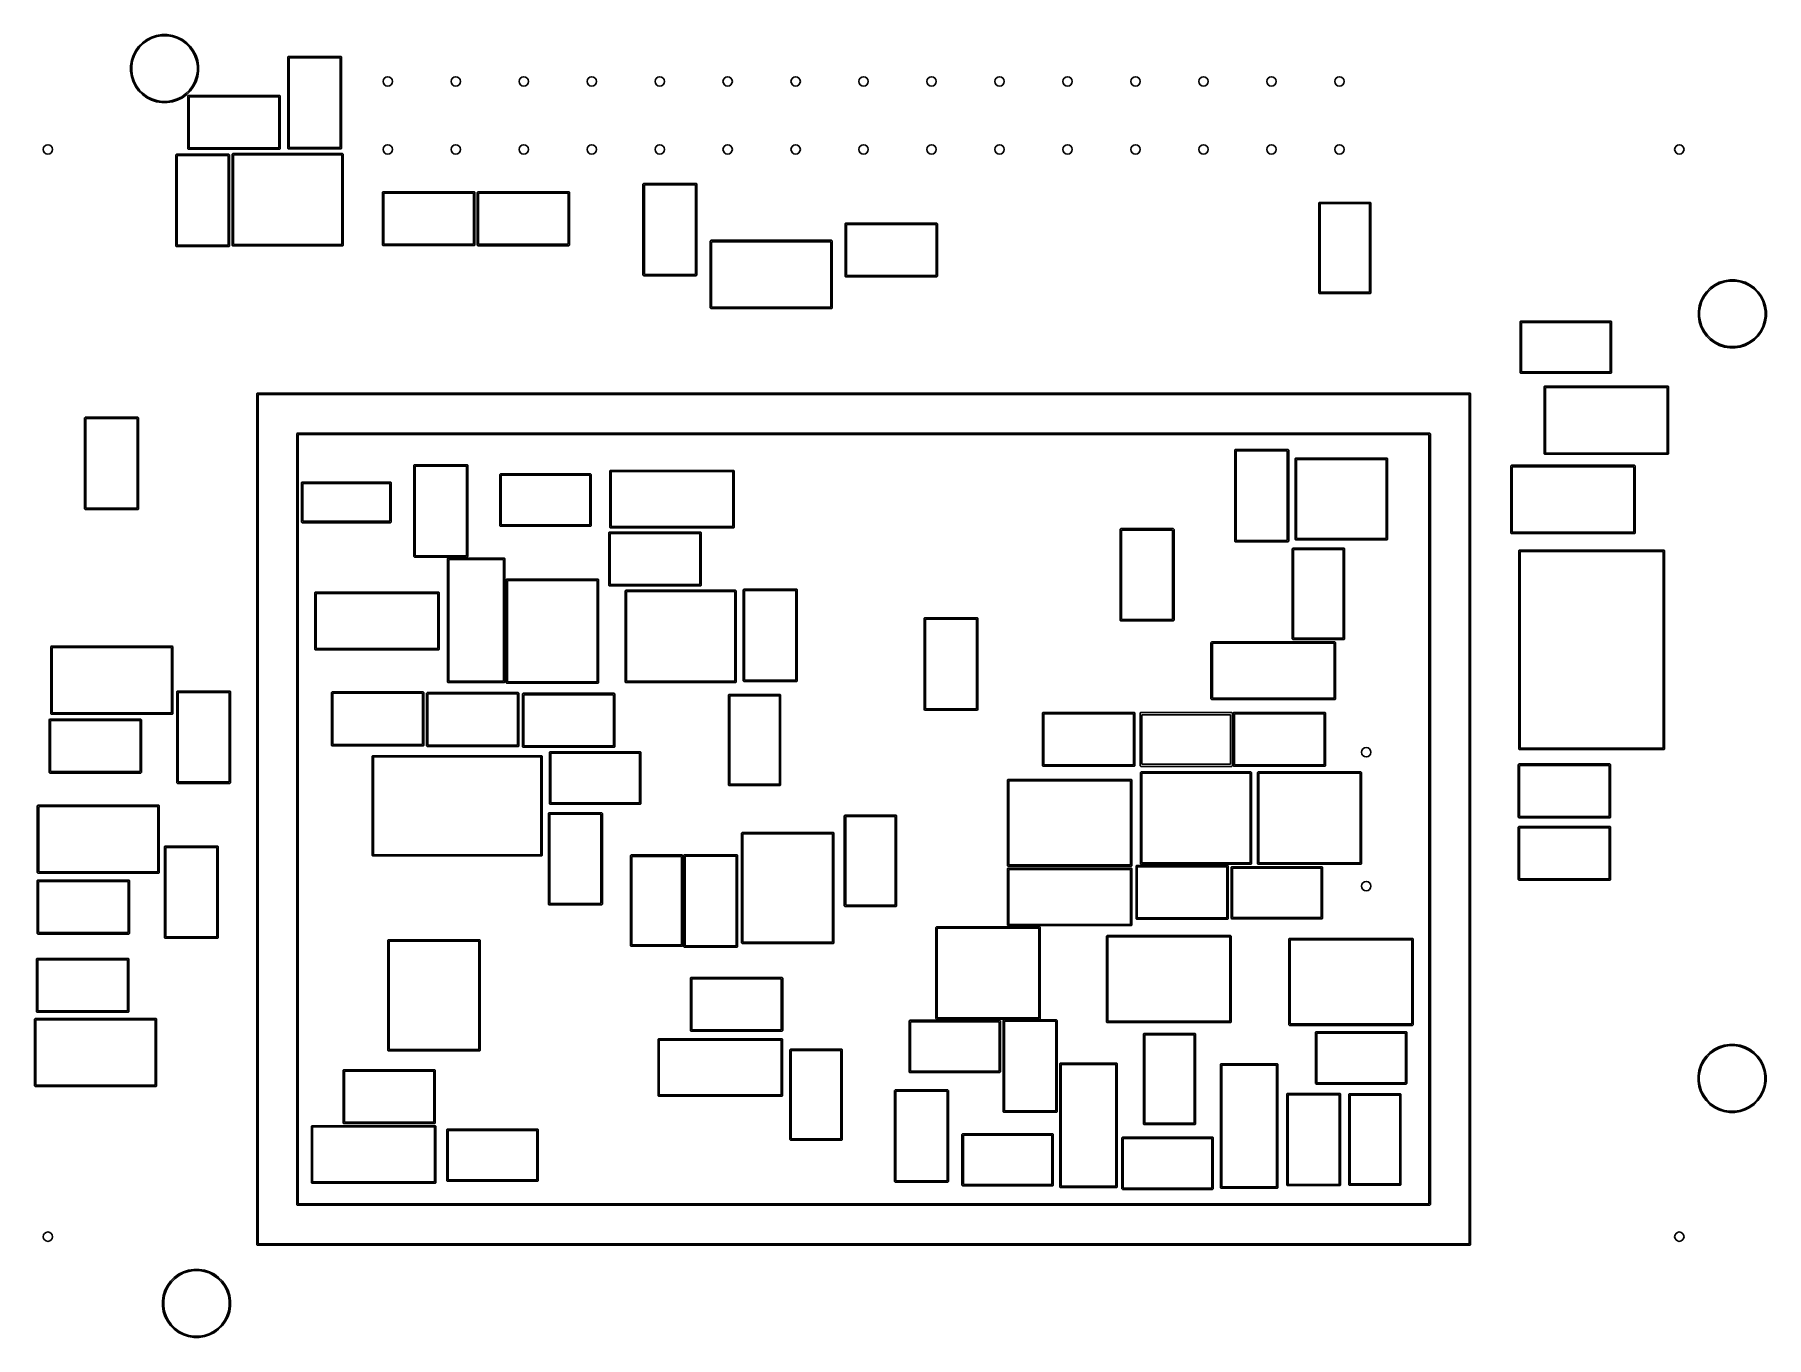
# Model space of a CAD drawing. Header units: inches. Extents: x 0.38 to 2.93, y 0.25 to 2.17.
import ezdxf

# ---------------------------------------------------------------- set-up
doc = ezdxf.new("R2010")
doc.units = ezdxf.units.IN
doc.header["$MEASUREMENT"] = 0
doc.layers.add('BLACK', color=250, linetype='CONTINUOUS')

msp = doc.modelspace()

# ---------------------------------------------------------------- linework, layer by layer
at = {"layer": 'BLACK', "linetype": 'CONTINUOUS'}
for p, q in [((0.5523, 2.1652), (0.5598, 2.1677)), ((0.5602, 2.1659), (0.553, 2.1636)), ((0.5598, 2.1677), (0.5676, 2.1689)), ((0.5677, 2.1671), (0.5602, 2.1659)), ((0.5676, 2.1689), (0.5755, 2.1689)), ((0.5753, 2.1671), (0.5677, 2.1671)), ((0.5828, 2.1659), (0.5753, 2.1671)), ((0.5755, 2.1689), (0.5833, 2.1677)), ((0.5901, 2.1636), (0.5828, 2.1659)), ((0.5833, 2.1677), (0.5908, 2.1652)), ((0.5252, 2.1381), (0.5287, 2.1451)), ((0.5303, 2.1441), (0.5268, 2.1374)), ((0.5287, 2.1451), (0.5334, 2.1515)), ((0.5348, 2.1503), (0.5303, 2.1441)), ((0.5334, 2.1515), (0.5389, 2.157)), ((0.5401, 2.1556), (0.5348, 2.1503)), ((0.5389, 2.157), (0.5453, 2.1617)), ((0.5463, 2.1601), (0.5401, 2.1556)), ((0.5453, 2.1617), (0.5523, 2.1652)), ((0.553, 2.1636), (0.5463, 2.1601)), ((0.5968, 2.1601), (0.5901, 2.1636)), ((0.5908, 2.1652), (0.5978, 2.1617)), ((0.603, 2.1556), (0.5968, 2.1601)), ((0.5978, 2.1617), (0.6041, 2.157)), ((0.6083, 2.1503), (0.603, 2.1556)), ((0.6041, 2.157), (0.6097, 2.1515)), ((0.6128, 2.1441), (0.6083, 2.1503)), ((0.6097, 2.1515), (0.6143, 2.1451)), ((0.6162, 2.1374), (0.6128, 2.1441)), ((0.6143, 2.1451), (0.6179, 2.1381)), ((0.5215, 2.1228), (0.5227, 2.1306)), ((0.5215, 2.1227), (0.5215, 2.1228)), ((0.5215, 2.1149), (0.5215, 2.1227)), ((0.5227, 2.1071), (0.5215, 2.1149)), ((0.5227, 2.1306), (0.5252, 2.1381)), ((0.5245, 2.1302), (0.5233, 2.1227)), ((0.5233, 2.1227), (0.5233, 2.1151)), ((0.5233, 2.1151), (0.5245, 2.1076)), ((0.5268, 2.1374), (0.5245, 2.1302)), ((0.6186, 2.1302), (0.6162, 2.1374)), ((0.6179, 2.1381), (0.6204, 2.1306)), ((0.6198, 2.1227), (0.6186, 2.1302)), ((0.6186, 2.1076), (0.6198, 2.1151)), ((0.6198, 2.1151), (0.6198, 2.1227)), ((0.6204, 2.1306), (0.6216, 2.1228)), ((0.6216, 2.1149), (0.6204, 2.1071)), ((0.6216, 2.1228), (0.6216, 2.1149)), ((0.753, 2.1358), (0.7531, 2.1362)), ((0.753, 2.0019), (0.753, 2.1358)), ((0.7531, 2.1362), (0.7536, 2.1367)), ((0.7536, 2.1367), (0.754, 2.1368)), ((0.754, 2.1368), (0.8311, 2.1368)), ((0.7549, 2.1348), (0.7549, 2.0029)), ((0.8301, 2.1348), (0.7549, 2.1348)), ((0.8301, 2.0029), (0.8301, 2.1348)), ((0.8311, 2.1368), (0.8315, 2.1367)), ((0.8315, 2.1367), (0.832, 2.1362)), ((0.832, 2.1362), (0.8321, 2.1358)), ((0.8321, 2.1358), (0.8321, 2.0019)), ((0.5252, 2.0996), (0.5227, 2.1071)), ((0.5245, 2.1076), (0.5268, 2.1003)), ((0.5287, 2.0926), (0.5252, 2.0996)), ((0.5268, 2.1003), (0.5303, 2.0936)), ((0.5334, 2.0863), (0.5287, 2.0926)), ((0.5303, 2.0936), (0.5348, 2.0874)), ((0.6083, 2.0874), (0.6128, 2.0936)), ((0.6143, 2.0926), (0.6097, 2.0863)), ((0.6128, 2.0936), (0.6162, 2.1003)), ((0.6179, 2.0996), (0.6143, 2.0926)), ((0.6162, 2.1003), (0.6186, 2.1076)), ((0.6204, 2.1071), (0.6179, 2.0996)), ((0.5389, 2.0807), (0.5334, 2.0863)), ((0.5348, 2.0874), (0.5401, 2.0821)), ((0.5453, 2.0761), (0.5389, 2.0807)), ((0.5401, 2.0821), (0.5463, 2.0776)), ((0.5523, 2.0725), (0.5453, 2.0761)), ((0.5463, 2.0776), (0.553, 2.0742)), ((0.5598, 2.07), (0.5523, 2.0725)), ((0.553, 2.0742), (0.5602, 2.0718)), ((0.5676, 2.0688), (0.5598, 2.07)), ((0.5602, 2.0718), (0.5677, 2.0706)), ((0.5755, 2.0688), (0.5676, 2.0688)), ((0.5677, 2.0706), (0.5753, 2.0706)), ((0.5753, 2.0706), (0.5828, 2.0718)), ((0.5833, 2.07), (0.5755, 2.0688)), ((0.5828, 2.0718), (0.5901, 2.0742)), ((0.5908, 2.0725), (0.5833, 2.07)), ((0.5901, 2.0742), (0.5968, 2.0776)), ((0.5978, 2.0761), (0.5908, 2.0725)), ((0.5968, 2.0776), (0.603, 2.0821)), ((0.6041, 2.0807), (0.5978, 2.0761)), ((0.603, 2.0821), (0.6083, 2.0874)), ((0.6097, 2.0863), (0.6041, 2.0807)), ((0.6056, 2.0784), (0.6057, 2.0788)), ((0.6056, 2.0013), (0.6056, 2.0784)), ((0.6057, 2.0788), (0.6062, 2.0794)), ((0.6062, 2.0794), (0.6066, 2.0794)), ((0.6066, 2.0794), (0.7405, 2.0794)), ((0.6076, 2.0775), (0.6076, 2.0023)), ((0.7395, 2.0775), (0.6076, 2.0775)), ((0.7395, 2.0023), (0.7395, 2.0775)), ((0.7405, 2.0794), (0.7408, 2.0794)), ((0.7408, 2.0794), (0.7414, 2.0788)), ((0.7414, 2.0788), (0.7415, 2.0784)), ((0.7415, 2.0784), (0.7415, 2.0013)), ((0.588, 1.9918), (0.5881, 1.9922)), ((0.588, 1.8579), (0.588, 1.9918)), ((0.5881, 1.9922), (0.5886, 1.9927)), ((0.5886, 1.9927), (0.589, 1.9928)), ((0.589, 1.9928), (0.6661, 1.9928)), ((0.5899, 1.9908), (0.5899, 1.8589)), ((0.6651, 1.9908), (0.5899, 1.9908)), ((0.6057, 2.0009), (0.6056, 2.0013)), ((0.6062, 2.0004), (0.6057, 2.0009)), ((0.6066, 2.0003), (0.6062, 2.0004)), ((0.7405, 2.0003), (0.6066, 2.0003)), ((0.6076, 2.0023), (0.7395, 2.0023)), ((0.6651, 1.8589), (0.6651, 1.9908)), ((0.6661, 1.9928), (0.6665, 1.9927)), ((0.6665, 1.9927), (0.667, 1.9922)), ((0.667, 1.9922), (0.6671, 1.9918)), ((0.6671, 1.9918), (0.6671, 1.8579)), ((0.6709, 1.9932), (0.6715, 1.9937)), ((0.6709, 1.9928), (0.6709, 1.9932)), ((0.6709, 1.8589), (0.6709, 1.9928)), ((0.6715, 1.9937), (0.6718, 1.9938)), ((0.6718, 1.9938), (0.8333, 1.9938)), ((0.6728, 1.9918), (0.6728, 1.8599)), ((0.8323, 1.9918), (0.6728, 1.9918)), ((0.7408, 2.0004), (0.7405, 2.0003)), ((0.7414, 2.0009), (0.7408, 2.0004)), ((0.7415, 2.0013), (0.7414, 2.0009)), ((0.7531, 2.0016), (0.753, 2.0019)), ((0.7536, 2.001), (0.7531, 2.0016)), ((0.754, 2.0009), (0.7536, 2.001)), ((0.8311, 2.0009), (0.754, 2.0009)), ((0.7549, 2.0029), (0.8301, 2.0029)), ((0.8315, 2.001), (0.8311, 2.0009)), ((0.832, 2.0016), (0.8315, 2.001)), ((0.8321, 2.0019), (0.832, 2.0016)), ((0.8323, 1.8599), (0.8323, 1.9918)), ((0.8333, 1.9938), (0.8336, 1.9937)), ((0.8336, 1.9937), (0.8342, 1.9932)), ((0.8342, 1.9932), (0.8342, 1.9928)), ((0.8342, 1.9928), (0.8342, 1.8589)), ((0.8921, 1.9366), (0.8922, 1.937)), ((0.8921, 1.8594), (0.8921, 1.9366)), ((0.8922, 1.937), (0.8927, 1.9375)), ((0.8927, 1.9375), (0.8931, 1.9376)), ((0.8931, 1.9376), (1.0269, 1.9376)), ((1.0269, 1.9376), (1.0273, 1.9375)), ((1.0273, 1.9375), (1.0278, 1.937)), ((1.0278, 1.937), (1.0279, 1.9366)), ((1.0279, 1.9366), (1.0279, 1.8594)), ((1.0316, 1.9364), (1.0317, 1.9368)), ((1.0316, 1.8593), (1.0316, 1.9364)), ((1.0317, 1.9368), (1.0322, 1.9374)), ((1.0322, 1.9374), (1.0326, 1.9374)), ((1.0326, 1.9374), (1.1665, 1.9374)), ((1.1665, 1.9374), (1.1668, 1.9374)), ((1.1668, 1.9374), (1.1674, 1.9368)), ((1.1674, 1.9368), (1.1675, 1.9364)), ((1.1675, 1.9364), (1.1675, 1.8593)), ((1.2754, 1.9489), (1.2755, 1.9493)), ((1.2754, 1.8151), (1.2754, 1.9489)), ((1.2755, 1.9493), (1.276, 1.9498)), ((1.276, 1.9498), (1.2764, 1.9499)), ((1.2764, 1.9499), (1.3536, 1.9499)), ((1.2774, 1.9479), (1.2774, 1.8161)), ((1.3526, 1.9479), (1.2774, 1.9479)), ((1.3526, 1.8161), (1.3526, 1.9479)), ((1.3536, 1.9499), (1.354, 1.9498)), ((1.354, 1.9498), (1.3545, 1.9493)), ((1.3545, 1.9493), (1.3546, 1.9489)), ((1.3546, 1.9489), (1.3546, 1.8151)), ((0.8941, 1.9356), (0.8941, 1.8604)), ((1.0259, 1.9356), (0.8941, 1.9356)), ((1.0259, 1.8604), (1.0259, 1.9356)), ((1.0336, 1.9355), (1.0336, 1.8603)), ((1.1655, 1.9355), (1.0336, 1.9355)), ((1.1655, 1.8603), (1.1655, 1.9355)), ((2.2696, 1.9211), (2.2697, 1.9215)), ((2.2696, 1.7889), (2.2696, 1.9211)), ((2.2697, 1.9215), (2.2702, 1.9221)), ((2.2702, 1.9221), (2.2706, 1.9221)), ((2.2706, 1.9221), (2.3454, 1.9221)), ((2.2716, 1.9202), (2.2716, 1.7898)), ((2.3444, 1.9202), (2.2716, 1.9202)), ((2.3444, 1.7898), (2.3444, 1.9202)), ((2.3454, 1.9221), (2.3458, 1.9221)), ((2.3458, 1.9221), (2.3463, 1.9215)), ((2.3463, 1.9215), (2.3464, 1.9211)), ((2.3464, 1.9211), (2.3464, 1.7889)), ((1.5726, 1.8904), (1.5727, 1.8908)), ((1.5726, 1.8133), (1.5726, 1.8904)), ((1.5727, 1.8908), (1.5732, 1.8914)), ((1.5732, 1.8914), (1.5736, 1.8914)), ((1.5736, 1.8914), (1.7075, 1.8914)), ((1.5746, 1.8895), (1.5746, 1.8143)), ((1.7065, 1.8895), (1.5746, 1.8895)), ((1.7065, 1.8143), (1.7065, 1.8895)), ((1.7075, 1.8914), (1.7078, 1.8914)), ((1.7078, 1.8914), (1.7084, 1.8908)), ((1.7084, 1.8908), (1.7085, 1.8904)), ((1.7085, 1.8904), (1.7085, 1.8133)), ((0.6728, 1.8599), (0.8323, 1.8599)), ((0.8941, 1.8604), (1.0259, 1.8604)), ((1.0336, 1.8603), (1.1655, 1.8603)), ((1.3744, 1.8652), (1.3745, 1.8656)), ((1.3744, 1.7668), (1.3744, 1.8652)), ((1.3745, 1.8656), (1.375, 1.8661)), ((1.375, 1.8661), (1.3754, 1.8662)), ((1.3754, 1.8662), (1.5526, 1.8662)), ((1.3764, 1.8642), (1.3764, 1.7678)), ((1.5516, 1.8642), (1.3764, 1.8642)), ((1.5516, 1.7678), (1.5516, 1.8642)), ((1.5526, 1.8662), (1.553, 1.8661)), ((1.553, 1.8661), (1.5535, 1.8656)), ((1.5535, 1.8656), (1.5536, 1.8652)), ((1.5536, 1.8652), (1.5536, 1.7668)), ((0.5881, 1.8576), (0.588, 1.8579)), ((0.5886, 1.857), (0.5881, 1.8576)), ((0.589, 1.8569), (0.5886, 1.857)), ((0.6661, 1.8569), (0.589, 1.8569)), ((0.5899, 1.8589), (0.6651, 1.8589)), ((0.6665, 1.857), (0.6661, 1.8569)), ((0.667, 1.8576), (0.6665, 1.857)), ((0.6671, 1.8579), (0.667, 1.8576)), ((0.6709, 1.8586), (0.6709, 1.8589)), ((0.6715, 1.858), (0.6709, 1.8586)), ((0.6718, 1.8579), (0.6715, 1.858)), ((0.8333, 1.8579), (0.6718, 1.8579)), ((0.8336, 1.858), (0.8333, 1.8579)), ((0.8342, 1.8586), (0.8336, 1.858)), ((0.8342, 1.8589), (0.8342, 1.8586)), ((0.8922, 1.859), (0.8921, 1.8594)), ((0.8927, 1.8585), (0.8922, 1.859)), ((0.8931, 1.8584), (0.8927, 1.8585)), ((1.0269, 1.8584), (0.8931, 1.8584)), ((1.0273, 1.8585), (1.0269, 1.8584)), ((1.0278, 1.859), (1.0273, 1.8585)), ((1.0279, 1.8594), (1.0278, 1.859)), ((1.0317, 1.8589), (1.0316, 1.8593)), ((1.0322, 1.8584), (1.0317, 1.8589)), ((1.0326, 1.8583), (1.0322, 1.8584)), ((1.1665, 1.8583), (1.0326, 1.8583)), ((1.1668, 1.8584), (1.1665, 1.8583)), ((1.1674, 1.8589), (1.1668, 1.8584)), ((1.1675, 1.8593), (1.1674, 1.8589)), ((1.2755, 1.8147), (1.2754, 1.8151)), ((1.276, 1.8142), (1.2755, 1.8147)), ((1.2764, 1.8141), (1.276, 1.8142)), ((1.3536, 1.8141), (1.2764, 1.8141)), ((1.2774, 1.8161), (1.3526, 1.8161)), ((1.354, 1.8142), (1.3536, 1.8141)), ((1.3545, 1.8147), (1.354, 1.8142)), ((1.3546, 1.8151), (1.3545, 1.8147)), ((1.5727, 1.8129), (1.5726, 1.8133)), ((1.5732, 1.8124), (1.5727, 1.8129)), ((1.5736, 1.8123), (1.5732, 1.8124)), ((1.7075, 1.8123), (1.5736, 1.8123)), ((1.5746, 1.8143), (1.7065, 1.8143)), ((1.7078, 1.8124), (1.7075, 1.8123)), ((1.7084, 1.8129), (1.7078, 1.8124)), ((1.7085, 1.8133), (1.7084, 1.8129)), ((2.2697, 1.7885), (2.2696, 1.7889)), ((2.2702, 1.7879), (2.2697, 1.7885)), ((2.2706, 1.7879), (2.2702, 1.7879)), ((2.3454, 1.7879), (2.2706, 1.7879)), ((2.2716, 1.7898), (2.3444, 1.7898)), ((2.3458, 1.7879), (2.3454, 1.7879)), ((2.3463, 1.7885), (2.3458, 1.7879)), ((2.3464, 1.7889), (2.3463, 1.7885)), ((2.8316, 1.7772), (2.8352, 1.7842)), ((2.8352, 1.7842), (2.8398, 1.7906)), ((2.8412, 1.7894), (2.8368, 1.7833)), ((2.8398, 1.7906), (2.8454, 1.7962)), ((2.8466, 1.7948), (2.8412, 1.7894)), ((2.8454, 1.7962), (2.8518, 1.8008)), ((2.8527, 1.7992), (2.8466, 1.7948)), ((2.8518, 1.8008), (2.8588, 1.8044)), ((2.8595, 1.8027), (2.8527, 1.7992)), ((2.8588, 1.8044), (2.8663, 1.8068)), ((2.8667, 1.805), (2.8595, 1.8027)), ((2.8663, 1.8068), (2.8741, 1.808)), ((2.8742, 1.8062), (2.8667, 1.805)), ((2.8741, 1.808), (2.8819, 1.808)), ((2.8818, 1.8062), (2.8742, 1.8062)), ((2.8893, 1.805), (2.8818, 1.8062)), ((2.8819, 1.808), (2.8897, 1.8068)), ((2.8965, 1.8027), (2.8893, 1.805)), ((2.8897, 1.8068), (2.8972, 1.8044)), ((2.9033, 1.7992), (2.8965, 1.8027)), ((2.8972, 1.8044), (2.9042, 1.8008)), ((2.9094, 1.7948), (2.9033, 1.7992)), ((2.9042, 1.8008), (2.9106, 1.7962)), ((2.9148, 1.7894), (2.9094, 1.7948)), ((2.9106, 1.7962), (2.9162, 1.7906)), ((2.9192, 1.7833), (2.9148, 1.7894)), ((2.9162, 1.7906), (2.9208, 1.7842)), ((2.9208, 1.7842), (2.9244, 1.7772)), ((1.3745, 1.7664), (1.3744, 1.7668)), ((1.375, 1.7659), (1.3745, 1.7664)), ((1.3754, 1.7658), (1.375, 1.7659)), ((1.5526, 1.7658), (1.3754, 1.7658)), ((1.3764, 1.7678), (1.5516, 1.7678)), ((1.553, 1.7659), (1.5526, 1.7658)), ((1.5535, 1.7664), (1.553, 1.7659)), ((1.5536, 1.7668), (1.5535, 1.7664)), ((2.828, 1.7619), (2.8292, 1.7697)), ((2.828, 1.7618), (2.828, 1.7619)), ((2.828, 1.7541), (2.828, 1.7618)), ((2.8292, 1.7697), (2.8316, 1.7772)), ((2.831, 1.7693), (2.8298, 1.7618)), ((2.8298, 1.7618), (2.8298, 1.7542)), ((2.8333, 1.7765), (2.831, 1.7693)), ((2.8368, 1.7833), (2.8333, 1.7765)), ((2.9227, 1.7765), (2.9192, 1.7833)), ((2.925, 1.7693), (2.9227, 1.7765)), ((2.9244, 1.7772), (2.9268, 1.7697)), ((2.9262, 1.7618), (2.925, 1.7693)), ((2.9262, 1.7542), (2.9262, 1.7618)), ((2.9268, 1.7697), (2.928, 1.7619)), ((2.928, 1.7619), (2.928, 1.7541)), ((2.5659, 1.7468), (2.5665, 1.7473)), ((2.5659, 1.7464), (2.5659, 1.7468)), ((2.5659, 1.6716), (2.5659, 1.7464)), ((2.5665, 1.7473), (2.5669, 1.7474)), ((2.5669, 1.7474), (2.6991, 1.7474)), ((2.5678, 1.7454), (2.5678, 1.6726)), ((2.6982, 1.7454), (2.5678, 1.7454)), ((2.6982, 1.6726), (2.6982, 1.7454)), ((2.6991, 1.7474), (2.6995, 1.7473)), ((2.6995, 1.7473), (2.7001, 1.7468)), ((2.7001, 1.7468), (2.7001, 1.7464)), ((2.7001, 1.7464), (2.7001, 1.6716)), ((2.8292, 1.7463), (2.828, 1.7541)), ((2.8316, 1.7388), (2.8292, 1.7463)), ((2.8298, 1.7542), (2.831, 1.7467)), ((2.831, 1.7467), (2.8333, 1.7395)), ((2.8352, 1.7318), (2.8316, 1.7388)), ((2.8333, 1.7395), (2.8368, 1.7327)), ((2.8368, 1.7327), (2.8412, 1.7266)), ((2.9148, 1.7266), (2.9192, 1.7327)), ((2.9192, 1.7327), (2.9227, 1.7395)), ((2.9244, 1.7388), (2.9208, 1.7318)), ((2.9227, 1.7395), (2.925, 1.7467)), ((2.9268, 1.7463), (2.9244, 1.7388)), ((2.925, 1.7467), (2.9262, 1.7542)), ((2.928, 1.7541), (2.9268, 1.7463)), ((2.8398, 1.7254), (2.8352, 1.7318)), ((2.8454, 1.7198), (2.8398, 1.7254)), ((2.8412, 1.7266), (2.8466, 1.7212)), ((2.8518, 1.7152), (2.8454, 1.7198)), ((2.8466, 1.7212), (2.8527, 1.7168)), ((2.8588, 1.7116), (2.8518, 1.7152)), ((2.8527, 1.7168), (2.8595, 1.7133)), ((2.8663, 1.7092), (2.8588, 1.7116)), ((2.8595, 1.7133), (2.8667, 1.711)), ((2.8741, 1.708), (2.8663, 1.7092)), ((2.8667, 1.711), (2.8742, 1.7098)), ((2.8819, 1.708), (2.8741, 1.708)), ((2.8742, 1.7098), (2.8818, 1.7098)), ((2.8818, 1.7098), (2.8893, 1.711)), ((2.8897, 1.7092), (2.8819, 1.708)), ((2.8893, 1.711), (2.8965, 1.7133)), ((2.8972, 1.7116), (2.8897, 1.7092)), ((2.8965, 1.7133), (2.9033, 1.7168)), ((2.9042, 1.7152), (2.8972, 1.7116)), ((2.9033, 1.7168), (2.9094, 1.7212)), ((2.9106, 1.7198), (2.9042, 1.7152)), ((2.9094, 1.7212), (2.9148, 1.7266)), ((2.9162, 1.7254), (2.9106, 1.7198)), ((2.9208, 1.7318), (2.9162, 1.7254)), ((2.5659, 1.6712), (2.5659, 1.6716)), ((2.5665, 1.6707), (2.5659, 1.6712)), ((2.5669, 1.6706), (2.5665, 1.6707)), ((2.6991, 1.6706), (2.5669, 1.6706)), ((2.5678, 1.6726), (2.6982, 1.6726)), ((2.6995, 1.6707), (2.6991, 1.6706)), ((2.7001, 1.6712), (2.6995, 1.6707)), ((2.7001, 1.6716), (2.7001, 1.6712)), ((0.7073, 1.6404), (0.7074, 1.6408)), ((0.7073, 0.3884), (0.7073, 1.6404)), ((0.7074, 1.6408), (0.7079, 1.6413)), ((0.7079, 1.6413), (0.7083, 1.6414)), ((0.7083, 1.6414), (2.4917, 1.6414)), ((0.7093, 1.6394), (0.7093, 0.3894)), ((2.4907, 1.6394), (0.7093, 1.6394)), ((2.4907, 0.3894), (2.4907, 1.6394)), ((2.4917, 1.6414), (2.4921, 1.6413)), ((2.4921, 1.6413), (2.4926, 1.6408)), ((2.4926, 1.6408), (2.4927, 1.6404)), ((2.4927, 1.6404), (2.4927, 0.3884)), ((2.601, 1.6507), (2.6011, 1.6511)), ((2.601, 1.5523), (2.601, 1.6507)), ((2.6011, 1.6511), (2.6016, 1.6516)), ((2.6016, 1.6516), (2.602, 1.6517)), ((2.602, 1.6517), (2.7831, 1.6517)), ((2.603, 1.6497), (2.603, 1.5532)), ((2.7821, 1.6497), (2.603, 1.6497)), ((2.7821, 1.5532), (2.7821, 1.6497)), ((2.7831, 1.6517), (2.7835, 1.6516)), ((2.7835, 1.6516), (2.784, 1.6511)), ((2.784, 1.6511), (2.7841, 1.6507)), ((2.7841, 1.6507), (2.7841, 1.5523)), ((0.454, 1.6048), (0.4541, 1.6052)), ((0.4541, 1.6052), (0.4546, 1.6057)), ((0.4546, 1.6057), (0.455, 1.6058)), ((0.455, 1.6058), (0.5321, 1.6058)), ((0.5321, 1.6058), (0.5325, 1.6057)), ((0.5325, 1.6057), (0.533, 1.6052)), ((0.533, 1.6052), (0.5331, 1.6048)), ((0.454, 1.4709), (0.454, 1.6048)), ((0.4559, 1.6038), (0.4559, 1.4719)), ((0.5311, 1.6038), (0.4559, 1.6038)), ((0.5311, 1.4719), (0.5311, 1.6038)), ((0.5331, 1.6048), (0.5331, 1.4709)), ((0.7663, 1.5814), (0.7664, 1.5817)), ((0.7663, 0.4475), (0.7663, 1.5814)), ((0.7664, 1.5817), (0.7669, 1.5823)), ((0.7669, 1.5823), (0.7673, 1.5823)), ((0.7673, 1.5823), (2.4327, 1.5823)), ((0.7683, 1.5804), (0.7683, 0.4485)), ((2.4317, 1.5804), (0.7683, 1.5804)), ((2.4317, 0.4485), (2.4317, 1.5804)), ((2.4327, 1.5823), (2.4331, 1.5823)), ((2.4331, 1.5823), (2.4336, 1.5817)), ((2.4336, 1.5817), (2.4337, 1.5814)), ((2.4337, 1.5814), (2.4337, 0.4475)), ((2.1462, 1.5578), (2.1468, 1.5583)), ((2.1462, 1.5574), (2.1462, 1.5578)), ((2.1462, 1.4236), (2.1462, 1.5574)), ((2.1468, 1.5583), (2.1472, 1.5584)), ((2.1472, 1.5584), (2.2243, 1.5584)), ((2.1481, 1.5564), (2.1481, 1.4246)), ((2.2233, 1.5564), (2.1481, 1.5564)), ((2.2233, 1.4246), (2.2233, 1.5564)), ((2.2243, 1.5584), (2.2247, 1.5583)), ((2.2247, 1.5583), (2.2252, 1.5578)), ((2.2252, 1.5578), (2.2253, 1.5574)), ((2.2253, 1.5574), (2.2253, 1.4236)), ((0.9384, 1.5349), (0.9385, 1.5353)), ((0.9384, 1.4011), (0.9384, 1.5349)), ((0.9385, 1.5353), (0.939, 1.5358)), ((0.939, 1.5358), (0.9394, 1.5359)), ((0.9394, 1.5359), (1.0166, 1.5359)), ((0.9404, 1.5339), (0.9404, 1.4021)), ((1.0156, 1.5339), (0.9404, 1.5339)), ((1.0156, 1.4021), (1.0156, 1.5339)), ((1.0166, 1.5359), (1.017, 1.5358)), ((1.017, 1.5358), (1.0175, 1.5353)), ((1.0175, 1.5353), (1.0176, 1.5349)), ((1.0176, 1.5349), (1.0176, 1.4011)), ((2.2348, 1.5446), (2.2349, 1.5449)), ((2.2348, 1.4264), (2.2348, 1.5446)), ((2.2349, 1.5449), (2.2354, 1.5455)), ((2.2354, 1.5455), (2.2358, 1.5455)), ((2.2358, 1.5455), (2.3697, 1.5455)), ((2.2368, 1.5436), (2.2368, 1.4274)), ((2.3687, 1.5436), (2.2368, 1.5436)), ((2.3687, 1.4274), (2.3687, 1.5436)), ((2.3697, 1.5455), (2.37, 1.5455)), ((2.37, 1.5455), (2.3706, 1.5449)), ((2.3706, 1.5449), (2.3707, 1.5446)), ((2.3707, 1.5446), (2.3707, 1.4264)), ((2.552, 1.5341), (2.5521, 1.5344)), ((2.552, 1.4356), (2.552, 1.5341)), ((2.5521, 1.5344), (2.5526, 1.535)), ((2.5526, 1.535), (2.553, 1.5351)), ((2.553, 1.5351), (2.7341, 1.5351)), ((2.554, 1.5331), (2.554, 1.4366)), ((2.7331, 1.5331), (2.554, 1.5331)), ((2.6011, 1.5519), (2.601, 1.5523)), ((2.6016, 1.5513), (2.6011, 1.5519)), ((2.602, 1.5513), (2.6016, 1.5513)), ((2.7831, 1.5513), (2.602, 1.5513)), ((2.603, 1.5532), (2.7821, 1.5532)), ((2.7331, 1.4366), (2.7331, 1.5331)), ((2.7341, 1.5351), (2.7345, 1.535)), ((2.7345, 1.535), (2.735, 1.5344)), ((2.735, 1.5344), (2.7351, 1.5341)), ((2.7351, 1.5341), (2.7351, 1.4356)), ((2.7835, 1.5513), (2.7831, 1.5513)), ((2.784, 1.5519), (2.7835, 1.5513)), ((2.7841, 1.5523), (2.784, 1.5519)), ((0.7731, 1.5095), (0.7737, 1.5101)), ((0.7731, 1.5092), (0.7731, 1.5095)), ((0.7731, 1.4517), (0.7731, 1.5092)), ((0.7737, 1.5101), (0.774, 1.5101)), ((0.774, 1.5101), (0.904, 1.5101)), ((0.775, 1.5082), (0.775, 1.4527)), ((0.903, 1.5082), (0.775, 1.5082)), ((0.903, 1.4527), (0.903, 1.5082)), ((0.904, 1.5101), (0.9043, 1.5101)), ((0.9043, 1.5101), (0.9049, 1.5095)), ((0.9049, 1.5095), (0.9049, 1.5092)), ((0.9049, 1.5092), (0.9049, 1.4517)), ((1.0649, 1.5218), (1.0655, 1.5223)), ((1.0649, 1.5214), (1.0649, 1.5218)), ((1.0649, 1.4466), (1.0649, 1.5214)), ((1.0655, 1.5223), (1.0659, 1.5224)), ((1.0659, 1.5224), (1.1981, 1.5224)), ((1.0668, 1.5204), (1.0668, 1.4476)), ((1.1972, 1.5204), (1.0668, 1.5204)), ((1.1972, 1.4476), (1.1972, 1.5204)), ((1.1981, 1.5224), (1.1985, 1.5223)), ((1.1985, 1.5223), (1.1991, 1.5218)), ((1.1991, 1.5218), (1.1991, 1.5214)), ((1.1991, 1.5214), (1.1991, 1.4466)), ((1.2265, 1.5271), (1.2271, 1.5277)), ((1.2265, 1.5268), (1.2265, 1.5271)), ((1.2265, 1.4441), (1.2265, 1.5268)), ((1.2271, 1.5277), (1.2274, 1.5277)), ((1.2274, 1.5277), (1.4086, 1.5277)), ((1.2284, 1.5258), (1.2284, 1.4451)), ((1.4076, 1.5258), (1.2284, 1.5258)), ((1.4076, 1.4451), (1.4076, 1.5258)), ((1.4086, 1.5277), (1.4089, 1.5277)), ((1.4089, 1.5277), (1.4095, 1.5271)), ((1.4095, 1.5271), (1.4095, 1.5268)), ((1.4095, 1.5268), (1.4095, 1.4441)), ((0.4541, 1.4706), (0.454, 1.4709)), ((0.4546, 1.47), (0.4541, 1.4706)), ((0.455, 1.4699), (0.4546, 1.47)), ((0.5321, 1.4699), (0.455, 1.4699)), ((0.4559, 1.4719), (0.5311, 1.4719)), ((0.5325, 1.47), (0.5321, 1.4699)), ((0.533, 1.4706), (0.5325, 1.47)), ((0.5331, 1.4709), (0.533, 1.4706)), ((0.775, 1.4527), (0.903, 1.4527)), ((0.7731, 1.4513), (0.7731, 1.4517)), ((0.7737, 1.4508), (0.7731, 1.4513)), ((0.774, 1.4507), (0.7737, 1.4508)), ((0.904, 1.4507), (0.774, 1.4507)), ((0.9043, 1.4508), (0.904, 1.4507)), ((0.9049, 1.4513), (0.9043, 1.4508)), ((0.9049, 1.4517), (0.9049, 1.4513)), ((1.0649, 1.4462), (1.0649, 1.4466)), ((1.0655, 1.4457), (1.0649, 1.4462)), ((1.0659, 1.4456), (1.0655, 1.4457)), ((1.1981, 1.4456), (1.0659, 1.4456)), ((1.0668, 1.4476), (1.1972, 1.4476)), ((1.1985, 1.4457), (1.1981, 1.4456)), ((1.1991, 1.4462), (1.1985, 1.4457)), ((1.1991, 1.4466), (1.1991, 1.4462)), ((1.2251, 1.4359), (1.2252, 1.4362)), ((1.2251, 1.3587), (1.2251, 1.4359)), ((1.2252, 1.4362), (1.2257, 1.4368)), ((1.2257, 1.4368), (1.2261, 1.4368)), ((1.2261, 1.4368), (1.3599, 1.4368)), ((1.2265, 1.4437), (1.2265, 1.4441)), ((1.2271, 1.4432), (1.2265, 1.4437)), ((1.2274, 1.4431), (1.2271, 1.4432)), ((1.2271, 1.4349), (1.2271, 1.3597)), ((1.3589, 1.4349), (1.2271, 1.4349)), ((1.4086, 1.4431), (1.2274, 1.4431)), ((1.2284, 1.4451), (1.4076, 1.4451)), ((1.3589, 1.3597), (1.3589, 1.4349)), ((1.3599, 1.4368), (1.3603, 1.4368)), ((1.3603, 1.4368), (1.3608, 1.4362)), ((1.3608, 1.4362), (1.3609, 1.4359)), ((1.3609, 1.4359), (1.3609, 1.3587)), ((1.4089, 1.4432), (1.4086, 1.4431)), ((1.4095, 1.4437), (1.4089, 1.4432)), ((1.4095, 1.4441), (1.4095, 1.4437)), ((1.9774, 1.4409), (1.9775, 1.4413)), ((1.9774, 1.3071), (1.9774, 1.4409)), ((1.9775, 1.4413), (1.978, 1.4418)), ((1.978, 1.4418), (1.9784, 1.4419)), ((1.9784, 1.4419), (2.0556, 1.4419)), ((1.9794, 1.4399), (1.9794, 1.3081)), ((2.0546, 1.4399), (1.9794, 1.4399)), ((2.0546, 1.3081), (2.0546, 1.4399)), ((2.0556, 1.4419), (2.056, 1.4418)), ((2.056, 1.4418), (2.0565, 1.4413)), ((2.0565, 1.4413), (2.0566, 1.4409)), ((2.0566, 1.4409), (2.0566, 1.3071)), ((2.2368, 1.4274), (2.3687, 1.4274)), ((2.5521, 1.4353), (2.552, 1.4356)), ((2.5526, 1.4347), (2.5521, 1.4353)), ((2.553, 1.4347), (2.5526, 1.4347)), ((2.7341, 1.4347), (2.553, 1.4347)), ((2.554, 1.4366), (2.7331, 1.4366)), ((2.7345, 1.4347), (2.7341, 1.4347)), ((2.735, 1.4353), (2.7345, 1.4347)), ((2.7351, 1.4356), (2.735, 1.4353)), ((0.9404, 1.4021), (1.0156, 1.4021)), ((2.1462, 1.4232), (2.1462, 1.4236)), ((2.1468, 1.4227), (2.1462, 1.4232)), ((2.1472, 1.4226), (2.1468, 1.4227)), ((2.2243, 1.4226), (2.1472, 1.4226)), ((2.1481, 1.4246), (2.2233, 1.4246)), ((2.2247, 1.4227), (2.2243, 1.4226)), ((2.2252, 1.4232), (2.2247, 1.4227)), ((2.2253, 1.4236), (2.2252, 1.4232)), ((2.2306, 1.4121), (2.2307, 1.4125)), ((2.2306, 1.2799), (2.2306, 1.4121)), ((2.2307, 1.4125), (2.2312, 1.4131)), ((2.2312, 1.4131), (2.2316, 1.4131)), ((2.2316, 1.4131), (2.3064, 1.4131)), ((2.2326, 1.4112), (2.2326, 1.2808)), ((2.3054, 1.4112), (2.2326, 1.4112)), ((2.2349, 1.4261), (2.2348, 1.4264)), ((2.2354, 1.4255), (2.2349, 1.4261)), ((2.2358, 1.4255), (2.2354, 1.4255)), ((2.3697, 1.4255), (2.2358, 1.4255)), ((2.3054, 1.2808), (2.3054, 1.4112)), ((2.3064, 1.4131), (2.3068, 1.4131)), ((2.3068, 1.4131), (2.3073, 1.4125)), ((2.3073, 1.4125), (2.3074, 1.4121)), ((2.3074, 1.4121), (2.3074, 1.2799)), ((2.37, 1.4255), (2.3697, 1.4255)), ((2.3706, 1.4261), (2.37, 1.4255)), ((2.3707, 1.4264), (2.3706, 1.4261)), ((2.5637, 1.4092), (2.5638, 1.4096)), ((2.5637, 1.1179), (2.5637, 1.4092)), ((2.5638, 1.4096), (2.5643, 1.4101)), ((2.5643, 1.4101), (2.5647, 1.4102)), ((2.5647, 1.4102), (2.7773, 1.4102)), ((2.5657, 1.4082), (2.5657, 1.1189)), ((2.7763, 1.4082), (2.5657, 1.4082)), ((2.7763, 1.1189), (2.7763, 1.4082)), ((2.7773, 1.4102), (2.7777, 1.4101)), ((2.7777, 1.4101), (2.7782, 1.4096)), ((2.7782, 1.4096), (2.7783, 1.4092)), ((2.7783, 1.4092), (2.7783, 1.1179)), ((0.9385, 1.4007), (0.9384, 1.4011)), ((0.939, 1.4002), (0.9385, 1.4007)), ((0.9394, 1.4001), (0.939, 1.4002)), ((1.0166, 1.4001), (0.9394, 1.4001)), ((0.9877, 1.3976), (0.9878, 1.3979)), ((0.9877, 1.2164), (0.9877, 1.3976)), ((0.9878, 1.3979), (0.9883, 1.3985)), ((0.9883, 1.3985), (0.9887, 1.3985)), ((0.9887, 1.3985), (1.0713, 1.3985)), ((0.9896, 1.3966), (0.9896, 1.2174)), ((1.0704, 1.3966), (0.9896, 1.3966)), ((1.017, 1.4002), (1.0166, 1.4001)), ((1.0175, 1.4007), (1.017, 1.4002)), ((1.0176, 1.4011), (1.0175, 1.4007)), ((1.0704, 1.2174), (1.0704, 1.3966)), ((1.0713, 1.3985), (1.0717, 1.3985)), ((1.0717, 1.3985), (1.0722, 1.3979)), ((1.0722, 1.3979), (1.0723, 1.3976)), ((1.0723, 1.3976), (1.0723, 1.2164)), ((1.0741, 1.3666), (1.0742, 1.367)), ((1.0741, 1.2154), (1.0741, 1.3666)), ((1.0742, 1.367), (1.0747, 1.3675)), ((1.0747, 1.3675), (1.0751, 1.3676)), ((1.0751, 1.3676), (1.2089, 1.3676)), ((1.0761, 1.3656), (1.0761, 1.2164)), ((1.2079, 1.3656), (1.0761, 1.3656)), ((1.2079, 1.2164), (1.2079, 1.3656)), ((1.2089, 1.3676), (1.2093, 1.3675)), ((1.2093, 1.3675), (1.2098, 1.367)), ((1.2098, 1.367), (1.2099, 1.3666)), ((1.2099, 1.3666), (1.2099, 1.2154)), ((1.2252, 1.3583), (1.2251, 1.3587)), ((1.2257, 1.3578), (1.2252, 1.3583)), ((1.2261, 1.3577), (1.2257, 1.3578)), ((1.3599, 1.3577), (1.2261, 1.3577)), ((1.2271, 1.3597), (1.3589, 1.3597)), ((1.2493, 1.3502), (1.2494, 1.3506)), ((1.2494, 1.3506), (1.2499, 1.3511)), ((1.2499, 1.3511), (1.2503, 1.3512)), ((1.2503, 1.3512), (1.4117, 1.3512)), ((1.3603, 1.3578), (1.3599, 1.3577)), ((1.3608, 1.3583), (1.3603, 1.3578)), ((1.3609, 1.3587), (1.3608, 1.3583)), ((1.4117, 1.3512), (1.4121, 1.3511)), ((1.4121, 1.3511), (1.4126, 1.3506)), ((1.4126, 1.3506), (1.4127, 1.3502)), ((1.423, 1.3518), (1.4231, 1.3522)), ((1.423, 1.2179), (1.423, 1.3518)), ((1.4231, 1.3522), (1.4236, 1.3527)), ((1.4236, 1.3527), (1.424, 1.3528)), ((1.424, 1.3528), (1.5011, 1.3528)), ((1.4249, 1.3508), (1.4249, 1.2189)), ((1.5001, 1.3508), (1.4249, 1.3508)), ((1.5001, 1.2189), (1.5001, 1.3508)), ((1.5011, 1.3528), (1.5015, 1.3527)), ((1.5015, 1.3527), (1.502, 1.3522)), ((1.502, 1.3522), (1.5021, 1.3518)), ((1.5021, 1.3518), (1.5021, 1.2179)), ((0.7925, 1.3477), (0.7931, 1.3482)), ((0.7925, 1.3473), (0.7925, 1.3477)), ((0.7925, 1.2647), (0.7925, 1.3473)), ((0.7931, 1.3482), (0.7934, 1.3483)), ((0.7934, 1.3483), (0.9746, 1.3483)), ((0.7944, 1.3464), (0.7944, 1.2656)), ((0.9736, 1.3464), (0.7944, 1.3464)), ((0.9736, 1.2656), (0.9736, 1.3464)), ((0.9746, 1.3483), (0.9749, 1.3482)), ((0.9749, 1.3482), (0.9755, 1.3477)), ((0.9755, 1.3477), (0.9755, 1.3473)), ((0.9755, 1.3473), (0.9755, 1.2647)), ((1.2493, 1.2163), (1.2493, 1.3502)), ((1.2513, 1.3492), (1.2513, 1.2173)), ((1.4107, 1.3492), (1.2513, 1.3492)), ((1.4107, 1.2173), (1.4107, 1.3492)), ((1.4127, 1.3502), (1.4127, 1.2163)), ((1.689, 1.3098), (1.6891, 1.3102)), ((1.689, 1.1759), (1.689, 1.3098)), ((1.6891, 1.3102), (1.6896, 1.3107)), ((1.6896, 1.3107), (1.69, 1.3108)), ((1.69, 1.3108), (1.7671, 1.3108)), ((1.6909, 1.3088), (1.6909, 1.1769)), ((1.7661, 1.3088), (1.6909, 1.3088)), ((1.7661, 1.1769), (1.7661, 1.3088)), ((1.7671, 1.3108), (1.7675, 1.3107)), ((1.7675, 1.3107), (1.768, 1.3102)), ((1.768, 1.3102), (1.7681, 1.3098)), ((1.7681, 1.3098), (1.7681, 1.1759)), ((1.9775, 1.3067), (1.9774, 1.3071)), ((1.978, 1.3062), (1.9775, 1.3067)), ((1.9784, 1.3061), (1.978, 1.3062)), ((2.0556, 1.3061), (1.9784, 1.3061)), ((1.9794, 1.3081), (2.0546, 1.3081)), ((2.056, 1.3062), (2.0556, 1.3061)), ((2.0565, 1.3067), (2.056, 1.3062)), ((2.0566, 1.3071), (2.0565, 1.3067)), ((2.111, 1.2742), (2.1111, 1.2746)), ((2.111, 1.1915), (2.111, 1.2742)), ((2.1111, 1.2746), (2.1116, 1.2751)), ((2.1116, 1.2751), (2.112, 1.2752)), ((2.112, 1.2752), (2.2931, 1.2752)), ((2.2307, 1.2795), (2.2306, 1.2799)), ((2.2312, 1.2789), (2.2307, 1.2795)), ((2.2316, 1.2789), (2.2312, 1.2789)), ((2.3064, 1.2789), (2.2316, 1.2789)), ((2.2326, 1.2808), (2.3054, 1.2808)), ((2.2931, 1.2752), (2.2935, 1.2751)), ((2.2935, 1.2751), (2.294, 1.2746)), ((2.294, 1.2746), (2.2941, 1.2742)), ((2.2941, 1.2742), (2.2941, 1.1915)), ((2.3068, 1.2789), (2.3064, 1.2789)), ((2.3073, 1.2795), (2.3068, 1.2789)), ((2.3074, 1.2799), (2.3073, 1.2795)), ((0.4044, 1.2682), (0.4045, 1.2686)), ((0.4044, 1.1698), (0.4044, 1.2682)), ((0.4045, 1.2686), (0.405, 1.2691)), ((0.405, 1.2691), (0.4054, 1.2692)), ((0.4054, 1.2692), (0.5826, 1.2692)), ((0.4064, 1.2672), (0.4064, 1.1708)), ((0.5816, 1.2672), (0.4064, 1.2672)), ((0.5816, 1.1708), (0.5816, 1.2672)), ((0.5826, 1.2692), (0.583, 1.2691)), ((0.583, 1.2691), (0.5835, 1.2686)), ((0.5835, 1.2686), (0.5836, 1.2682)), ((0.5836, 1.2682), (0.5836, 1.1698)), ((0.7925, 1.2643), (0.7925, 1.2647)), ((0.7931, 1.2638), (0.7925, 1.2643)), ((0.7934, 1.2637), (0.7931, 1.2638)), ((0.9746, 1.2637), (0.7934, 1.2637)), ((0.7944, 1.2656), (0.9736, 1.2656)), ((0.9749, 1.2638), (0.9746, 1.2637)), ((0.9755, 1.2643), (0.9749, 1.2638)), ((0.9755, 1.2647), (0.9755, 1.2643)), ((2.113, 1.2732), (2.113, 1.1925)), ((2.2921, 1.2732), (2.113, 1.2732)), ((2.2921, 1.1925), (2.2921, 1.2732)), ((0.5894, 1.2019), (0.5895, 1.2023)), ((0.5894, 1.0681), (0.5894, 1.2019)), ((0.5895, 1.2023), (0.59, 1.2028)), ((0.59, 1.2028), (0.5904, 1.2029)), ((0.5904, 1.2029), (0.6676, 1.2029)), ((0.5914, 1.2009), (0.5914, 1.0691)), ((0.6666, 1.2009), (0.5914, 1.2009)), ((0.6666, 1.0691), (0.6666, 1.2009)), ((0.6676, 1.2029), (0.668, 1.2028)), ((0.668, 1.2028), (0.6685, 1.2023)), ((0.6685, 1.2023), (0.6686, 1.2019)), ((0.6686, 1.2019), (0.6686, 1.0681)), ((0.8171, 1.2006), (0.8172, 1.201)), ((0.8171, 1.1234), (0.8171, 1.2006)), ((0.8172, 1.201), (0.8177, 1.2015)), ((0.8177, 1.2015), (0.8181, 1.2016)), ((0.8181, 1.2016), (0.9519, 1.2016)), ((0.8191, 1.1996), (0.8191, 1.1244)), ((0.9509, 1.1996), (0.8191, 1.1996)), ((0.9509, 1.1244), (0.9509, 1.1996)), ((0.9519, 1.2016), (0.9523, 1.2015)), ((0.9523, 1.2015), (0.9528, 1.201)), ((0.9528, 1.201), (0.9529, 1.2006)), ((0.9529, 1.2006), (0.9529, 1.1234)), ((0.9571, 1.1996), (0.9572, 1.2)), ((0.9571, 1.1224), (0.9571, 1.1996)), ((0.9572, 1.2), (0.9577, 1.2005)), ((0.9577, 1.2005), (0.9581, 1.2006)), ((0.9581, 1.2006), (1.0919, 1.2006)), ((0.9591, 1.1986), (0.9591, 1.1234)), ((1.0909, 1.1986), (0.9591, 1.1986)), ((0.9878, 1.2161), (0.9877, 1.2164)), ((0.9883, 1.2155), (0.9878, 1.2161)), ((0.9887, 1.2155), (0.9883, 1.2155)), ((1.0713, 1.2155), (0.9887, 1.2155)), ((0.9896, 1.2174), (1.0704, 1.2174)), ((1.0717, 1.2155), (1.0713, 1.2155)), ((1.0722, 1.2161), (1.0717, 1.2155)), ((1.0723, 1.2164), (1.0722, 1.2161)), ((1.0742, 1.215), (1.0741, 1.2154)), ((1.0747, 1.2145), (1.0742, 1.215)), ((1.0751, 1.2144), (1.0747, 1.2145)), ((1.2089, 1.2144), (1.0751, 1.2144)), ((1.0761, 1.2164), (1.2079, 1.2164)), ((1.0909, 1.1234), (1.0909, 1.1986)), ((1.0919, 1.2006), (1.0923, 1.2005)), ((1.0923, 1.2005), (1.0928, 1.2)), ((1.0928, 1.2), (1.0929, 1.1996)), ((1.0929, 1.1996), (1.0929, 1.1224)), ((1.0981, 1.1986), (1.0982, 1.199)), ((1.0981, 1.1214), (1.0981, 1.1986)), ((1.0982, 1.199), (1.0987, 1.1995)), ((1.0987, 1.1995), (1.0991, 1.1996)), ((1.0991, 1.1996), (1.2329, 1.1996)), ((1.1001, 1.1976), (1.1001, 1.1224)), ((1.2319, 1.1976), (1.1001, 1.1976)), ((1.2093, 1.2145), (1.2089, 1.2144)), ((1.2098, 1.215), (1.2093, 1.2145)), ((1.2099, 1.2154), (1.2098, 1.215)), ((1.2319, 1.1224), (1.2319, 1.1976)), ((1.2329, 1.1996), (1.2333, 1.1995)), ((1.2333, 1.1995), (1.2338, 1.199)), ((1.2338, 1.199), (1.2339, 1.1986)), ((1.2339, 1.1986), (1.2339, 1.1214)), ((1.2494, 1.216), (1.2493, 1.2163)), ((1.2499, 1.2154), (1.2494, 1.216)), ((1.2503, 1.2154), (1.2499, 1.2154)), ((1.4117, 1.2154), (1.2503, 1.2154)), ((1.2513, 1.2173), (1.4107, 1.2173)), ((1.4012, 1.1974), (1.4018, 1.1979)), ((1.4012, 1.197), (1.4012, 1.1974)), ((1.4018, 1.1979), (1.4021, 1.198)), ((1.4021, 1.198), (1.4769, 1.198)), ((1.4121, 1.2154), (1.4117, 1.2154)), ((1.4126, 1.216), (1.4121, 1.2154)), ((1.4127, 1.2163), (1.4126, 1.216)), ((1.4231, 1.2176), (1.423, 1.2179)), ((1.4236, 1.217), (1.4231, 1.2176)), ((1.424, 1.2169), (1.4236, 1.217)), ((1.5011, 1.2169), (1.424, 1.2169)), ((1.4249, 1.2189), (1.5001, 1.2189)), ((1.4769, 1.198), (1.4773, 1.1979)), ((1.4773, 1.1979), (1.4779, 1.1974)), ((1.4779, 1.1974), (1.4779, 1.197)), ((1.5015, 1.217), (1.5011, 1.2169)), ((1.502, 1.2176), (1.5015, 1.217)), ((1.5021, 1.2179), (1.502, 1.2176)), ((1.4012, 1.0647), (1.4012, 1.197)), ((1.4031, 1.196), (1.4031, 1.0657)), ((1.476, 1.196), (1.4031, 1.196)), ((1.476, 1.0657), (1.476, 1.196)), ((1.4779, 1.197), (1.4779, 1.0647)), ((1.6891, 1.1756), (1.689, 1.1759)), ((1.6896, 1.175), (1.6891, 1.1756)), ((1.69, 1.1749), (1.6896, 1.175)), ((1.7671, 1.1749), (1.69, 1.1749)), ((1.6909, 1.1769), (1.7661, 1.1769)), ((1.7675, 1.175), (1.7671, 1.1749)), ((1.768, 1.1756), (1.7675, 1.175)), ((1.7681, 1.1759), (1.768, 1.1756)), ((2.1111, 1.1911), (2.111, 1.1915)), ((2.1116, 1.1906), (2.1111, 1.1911)), ((2.112, 1.1905), (2.1116, 1.1906)), ((2.2931, 1.1905), (2.112, 1.1905)), ((2.113, 1.1925), (2.2921, 1.1925)), ((2.2935, 1.1906), (2.2931, 1.1905)), ((2.294, 1.1911), (2.2935, 1.1906)), ((2.2941, 1.1915), (2.294, 1.1911)), ((0.4016, 1.1604), (0.4017, 1.1608)), ((0.4016, 1.0833), (0.4016, 1.1604)), ((0.4017, 1.1608), (0.4022, 1.1614)), ((0.4022, 1.1614), (0.4026, 1.1614)), ((0.4026, 1.1614), (0.5365, 1.1614)), ((0.4036, 1.1595), (0.4036, 1.0843)), ((0.5355, 1.1595), (0.4036, 1.1595)), ((0.4045, 1.1694), (0.4044, 1.1698)), ((0.405, 1.1689), (0.4045, 1.1694)), ((0.4054, 1.1688), (0.405, 1.1689)), ((0.5826, 1.1688), (0.4054, 1.1688)), ((0.4064, 1.1708), (0.5816, 1.1708)), ((0.5355, 1.0843), (0.5355, 1.1595)), ((0.5365, 1.1614), (0.5368, 1.1614)), ((0.5368, 1.1614), (0.5374, 1.1608)), ((0.5374, 1.1608), (0.5375, 1.1604)), ((0.5375, 1.1604), (0.5375, 1.0833)), ((0.583, 1.1689), (0.5826, 1.1688)), ((0.5835, 1.1694), (0.583, 1.1689)), ((0.5836, 1.1698), (0.5835, 1.1694)), ((1.8631, 1.1706), (1.8632, 1.171)), ((1.8631, 1.0934), (1.8631, 1.1706)), ((1.8632, 1.171), (1.8637, 1.1715)), ((1.8637, 1.1715), (1.8641, 1.1716)), ((1.8641, 1.1716), (1.9979, 1.1716)), ((1.8651, 1.1696), (1.8651, 1.0944)), ((1.9969, 1.1696), (1.8651, 1.1696)), ((1.9969, 1.0944), (1.9969, 1.1696)), ((1.9979, 1.1716), (1.9983, 1.1715)), ((1.9983, 1.1715), (1.9988, 1.171)), ((1.9988, 1.171), (1.9989, 1.1706)), ((1.9989, 1.1706), (1.9989, 1.0934)), ((2.0067, 1.1703), (2.0068, 1.1707)), ((2.0067, 1.0931), (2.0067, 1.1703)), ((2.0068, 1.1707), (2.0073, 1.1712)), ((2.0073, 1.1712), (2.0077, 1.1713)), ((2.0077, 1.1713), (2.1415, 1.1713)), ((2.0094, 1.1681), (2.0094, 1.0953)), ((2.1397, 1.1681), (2.0094, 1.1681)), ((2.1397, 1.0953), (2.1397, 1.1681)), ((2.1415, 1.1713), (2.1419, 1.1712)), ((2.1419, 1.1712), (2.1424, 1.1707)), ((2.1424, 1.1707), (2.1425, 1.1703)), ((2.1425, 1.1703), (2.1425, 1.0931)), ((2.1436, 1.1704), (2.1437, 1.1708)), ((2.1436, 1.0933), (2.1436, 1.1704)), ((2.1437, 1.1708), (2.1442, 1.1714)), ((2.1442, 1.1714), (2.1446, 1.1714)), ((2.1446, 1.1714), (2.2785, 1.1714)), ((2.1456, 1.1695), (2.1456, 1.0943)), ((2.2775, 1.1695), (2.1456, 1.1695)), ((2.2775, 1.0943), (2.2775, 1.1695)), ((2.2785, 1.1714), (2.2788, 1.1714)), ((2.2788, 1.1714), (2.2794, 1.1708)), ((2.2794, 1.1708), (2.2795, 1.1704)), ((2.2795, 1.1704), (2.2795, 1.0933)), ((0.8172, 1.123), (0.8171, 1.1234)), ((0.8177, 1.1225), (0.8172, 1.123)), ((0.8181, 1.1224), (0.8177, 1.1225)), ((0.9519, 1.1224), (0.8181, 1.1224)), ((0.8191, 1.1244), (0.9509, 1.1244)), ((0.9523, 1.1225), (0.9519, 1.1224)), ((0.9528, 1.123), (0.9523, 1.1225)), ((0.9529, 1.1234), (0.9528, 1.123)), ((0.9572, 1.122), (0.9571, 1.1224)), ((0.9577, 1.1215), (0.9572, 1.122)), ((0.9581, 1.1214), (0.9577, 1.1215)), ((1.0919, 1.1214), (0.9581, 1.1214)), ((0.9591, 1.1234), (1.0909, 1.1234)), ((1.0923, 1.1215), (1.0919, 1.1214)), ((1.0928, 1.122), (1.0923, 1.1215)), ((1.0929, 1.1224), (1.0928, 1.122)), ((1.0982, 1.121), (1.0981, 1.1214)), ((1.0987, 1.1205), (1.0982, 1.121)), ((1.1001, 1.1224), (1.2319, 1.1224)), ((1.2338, 1.121), (1.2333, 1.1205)), ((1.2339, 1.1214), (1.2338, 1.121)), ((0.877, 1.1068), (0.8771, 1.1072)), ((0.877, 0.9612), (0.877, 1.1068)), ((0.8771, 1.1072), (0.8776, 1.1077)), ((0.8776, 1.1077), (0.878, 1.1078)), ((0.878, 1.1078), (1.126, 1.1078)), ((0.879, 1.1059), (0.879, 0.9621)), ((1.125, 1.1059), (0.879, 1.1059)), ((1.0991, 1.1204), (1.0987, 1.1205)), ((1.2329, 1.1204), (1.0991, 1.1204)), ((1.125, 0.9621), (1.125, 1.1059)), ((1.126, 1.1078), (1.1264, 1.1077)), ((1.1264, 1.1077), (1.1269, 1.1072)), ((1.1269, 1.1072), (1.127, 1.1068)), ((1.127, 1.1068), (1.127, 0.9612)), ((1.1379, 1.1128), (1.1385, 1.1133)), ((1.1379, 1.1124), (1.1379, 1.1128)), ((1.1379, 1.0376), (1.1379, 1.1124)), ((1.1385, 1.1133), (1.1389, 1.1134)), ((1.1389, 1.1134), (1.2711, 1.1134)), ((1.1398, 1.1114), (1.1398, 1.0386)), ((1.2702, 1.1114), (1.1398, 1.1114)), ((1.2333, 1.1205), (1.2329, 1.1204)), ((1.2702, 1.0386), (1.2702, 1.1114)), ((1.2711, 1.1134), (1.2715, 1.1133)), ((1.2715, 1.1133), (1.2721, 1.1128)), ((1.2721, 1.1128), (1.2721, 1.1124)), ((1.2721, 1.1124), (1.2721, 1.0376)), ((2.5632, 1.095), (2.5637, 1.0955)), ((2.5638, 1.1175), (2.5637, 1.1179)), ((2.5637, 1.0955), (2.5641, 1.0956)), ((2.5643, 1.117), (2.5638, 1.1175)), ((2.5641, 1.0956), (2.6979, 1.0956)), ((2.5647, 1.1169), (2.5643, 1.117)), ((2.7773, 1.1169), (2.5647, 1.1169)), ((2.5657, 1.1189), (2.7763, 1.1189)), ((2.6979, 1.0956), (2.6983, 1.0955)), ((2.6983, 1.0955), (2.6988, 1.095)), ((2.7777, 1.117), (2.7773, 1.1169)), ((2.7782, 1.1175), (2.7777, 1.117)), ((2.7783, 1.1179), (2.7782, 1.1175)), ((0.4017, 1.0829), (0.4016, 1.0833)), ((0.4022, 1.0824), (0.4017, 1.0829)), ((0.4026, 1.0823), (0.4022, 1.0824)), ((0.5365, 1.0823), (0.4026, 1.0823)), ((0.4036, 1.0843), (0.5355, 1.0843)), ((0.5368, 1.0824), (0.5365, 1.0823)), ((0.5374, 1.0829), (0.5368, 1.0824)), ((0.5375, 1.0833), (0.5374, 1.0829)), ((1.8115, 1.0724), (1.8121, 1.0729)), ((1.8115, 1.072), (1.8115, 1.0724)), ((1.8115, 0.946), (1.8115, 1.072)), ((1.8121, 1.0729), (1.8124, 1.073)), ((1.8124, 1.073), (1.9936, 1.073)), ((1.8134, 1.071), (1.8134, 0.947)), ((1.9926, 1.071), (1.8134, 1.071)), ((1.8632, 1.093), (1.8631, 1.0934)), ((1.8637, 1.0925), (1.8632, 1.093)), ((1.8641, 1.0924), (1.8637, 1.0925)), ((1.9979, 1.0924), (1.8641, 1.0924)), ((1.8651, 1.0944), (1.9969, 1.0944)), ((1.9926, 0.947), (1.9926, 1.071)), ((1.9936, 1.073), (1.9939, 1.0729)), ((1.9939, 1.0729), (1.9945, 1.0724)), ((1.9945, 1.0724), (1.9945, 1.072)), ((1.9945, 1.072), (1.9945, 0.946)), ((1.9983, 1.0925), (1.9979, 1.0924)), ((1.9988, 1.093), (1.9983, 1.0925)), ((1.9989, 1.0934), (1.9988, 1.093)), ((2.0068, 1.0927), (2.0067, 1.0931)), ((2.0073, 1.0922), (2.0068, 1.0927)), ((2.0077, 1.0921), (2.0073, 1.0922)), ((2.0073, 1.0829), (2.0074, 1.0833)), ((2.0073, 0.9491), (2.0073, 1.0829)), ((2.0074, 1.0833), (2.0079, 1.0838)), ((2.1415, 1.0921), (2.0077, 1.0921)), ((2.0079, 1.0838), (2.0083, 1.0839)), ((2.0083, 1.0839), (2.1697, 1.0839)), ((2.0093, 1.0819), (2.0093, 0.9501)), ((2.1687, 1.0819), (2.0093, 1.0819)), ((2.0094, 1.0953), (2.1397, 1.0953)), ((2.1419, 1.0922), (2.1415, 1.0921)), ((2.1424, 1.0927), (2.1419, 1.0922)), ((2.1425, 1.0931), (2.1424, 1.0927)), ((2.1437, 1.0929), (2.1436, 1.0933)), ((2.1442, 1.0924), (2.1437, 1.0929)), ((2.1446, 1.0923), (2.1442, 1.0924)), ((2.2785, 1.0923), (2.1446, 1.0923)), ((2.1456, 1.0943), (2.2775, 1.0943)), ((2.1687, 0.9501), (2.1687, 1.0819)), ((2.1697, 1.0839), (2.1701, 1.0838)), ((2.1701, 1.0838), (2.1706, 1.0833)), ((2.1706, 1.0833), (2.1707, 1.0829)), ((2.1707, 1.0829), (2.1707, 0.9491)), ((2.1794, 1.0829), (2.1795, 1.0833)), ((2.1794, 0.9491), (2.1794, 1.0829)), ((2.1795, 1.0833), (2.18, 1.0838)), ((2.18, 1.0838), (2.1804, 1.0839)), ((2.1804, 1.0839), (2.3316, 1.0839)), ((2.1814, 1.0819), (2.1814, 0.9501)), ((2.3306, 1.0819), (2.1814, 1.0819)), ((2.2788, 1.0924), (2.2785, 1.0923)), ((2.2794, 1.0929), (2.2788, 1.0924)), ((2.2795, 1.0933), (2.2794, 1.0929)), ((2.3306, 0.9501), (2.3306, 1.0819)), ((2.3316, 1.0839), (2.332, 1.0838)), ((2.332, 1.0838), (2.3325, 1.0833)), ((2.3325, 1.0833), (2.3326, 1.0829)), ((2.3326, 1.0829), (2.3326, 0.9491)), ((2.5631, 1.0946), (2.5632, 1.095)), ((2.5631, 1.0174), (2.5631, 1.0946)), ((2.5651, 1.0936), (2.5651, 1.0184)), ((2.6969, 1.0936), (2.5651, 1.0936)), ((2.6969, 1.0184), (2.6969, 1.0936)), ((2.6988, 1.095), (2.6989, 1.0946)), ((2.6989, 1.0946), (2.6989, 1.0174)), ((0.5895, 1.0677), (0.5894, 1.0681)), ((0.59, 1.0672), (0.5895, 1.0677)), ((0.5904, 1.0671), (0.59, 1.0672)), ((0.6676, 1.0671), (0.5904, 1.0671)), ((0.5914, 1.0691), (0.6666, 1.0691)), ((0.668, 1.0672), (0.6676, 1.0671)), ((0.6685, 1.0677), (0.668, 1.0672)), ((0.6686, 1.0681), (0.6685, 1.0677)), ((1.4012, 1.0643), (1.4012, 1.0647)), ((1.4018, 1.0638), (1.4012, 1.0643)), ((1.4021, 1.0637), (1.4018, 1.0638)), ((1.4769, 1.0637), (1.4021, 1.0637)), ((1.4031, 1.0657), (1.476, 1.0657)), ((1.4773, 1.0638), (1.4769, 1.0637)), ((1.4779, 1.0643), (1.4773, 1.0638)), ((1.4779, 1.0647), (1.4779, 1.0643)), ((0.3844, 1.0342), (0.3845, 1.0346)), ((0.3844, 0.9358), (0.3844, 1.0342)), ((0.3845, 1.0346), (0.385, 1.0351)), ((0.385, 1.0351), (0.3854, 1.0352)), ((0.3854, 1.0352), (0.5626, 1.0352)), ((0.3864, 1.0332), (0.3864, 0.9368)), ((0.5616, 1.0332), (0.3864, 1.0332)), ((0.5616, 0.9368), (0.5616, 1.0332)), ((0.5626, 1.0352), (0.563, 1.0351)), ((0.563, 1.0351), (0.5635, 1.0346)), ((0.5635, 1.0346), (0.5636, 1.0342)), ((0.5636, 1.0342), (0.5636, 0.9358)), ((1.1364, 1.0229), (1.1365, 1.0233)), ((1.1364, 0.8891), (1.1364, 1.0229)), ((1.1365, 1.0233), (1.137, 1.0238)), ((1.137, 1.0238), (1.1374, 1.0239)), ((1.1374, 1.0239), (1.2146, 1.0239)), ((1.1379, 1.0372), (1.1379, 1.0376)), ((1.1385, 1.0367), (1.1379, 1.0372)), ((1.1384, 1.0219), (1.1384, 0.8901)), ((1.2136, 1.0219), (1.1384, 1.0219)), ((1.1389, 1.0366), (1.1385, 1.0367)), ((1.2711, 1.0366), (1.1389, 1.0366)), ((1.1398, 1.0386), (1.2702, 1.0386)), ((1.2136, 0.8901), (1.2136, 1.0219)), ((1.2146, 1.0239), (1.215, 1.0238)), ((1.215, 1.0238), (1.2155, 1.0233)), ((1.2155, 1.0233), (1.2156, 1.0229)), ((1.2156, 1.0229), (1.2156, 0.8891)), ((1.2715, 1.0367), (1.2711, 1.0366)), ((1.2721, 1.0372), (1.2715, 1.0367)), ((1.2721, 1.0376), (1.2721, 1.0372)), ((1.5716, 1.0191), (1.5717, 1.0195)), ((1.5716, 0.8869), (1.5716, 1.0191)), ((1.5717, 1.0195), (1.5722, 1.0201)), ((1.5722, 1.0201), (1.5726, 1.0201)), ((1.5726, 1.0201), (1.6474, 1.0201)), ((1.6474, 1.0201), (1.6478, 1.0201)), ((1.6478, 1.0201), (1.6483, 1.0195)), ((1.6483, 1.0195), (1.6484, 1.0191)), ((1.6484, 1.0191), (1.6484, 0.8869)), ((1.4205, 0.9937), (1.4206, 0.9941)), ((1.4205, 0.8323), (1.4205, 0.9937)), ((1.4206, 0.9941), (1.4211, 0.9946)), ((1.4211, 0.9946), (1.4215, 0.9947)), ((1.4215, 0.9947), (1.5554, 0.9947)), ((1.5554, 0.9947), (1.5558, 0.9946)), ((1.5558, 0.9946), (1.5563, 0.9941)), ((1.5563, 0.9941), (1.5564, 0.9937)), ((1.5564, 0.9937), (1.5564, 0.8323)), ((1.5736, 1.0182), (1.5736, 0.8878)), ((1.6464, 1.0182), (1.5736, 1.0182)), ((1.6464, 0.8878), (1.6464, 1.0182)), ((2.5632, 1.017), (2.5631, 1.0174)), ((2.5631, 1.0026), (2.5632, 1.003)), ((2.5631, 0.9254), (2.5631, 1.0026)), ((2.5637, 1.0165), (2.5632, 1.017)), ((2.5632, 1.003), (2.5637, 1.0035)), ((2.5641, 1.0164), (2.5637, 1.0165)), ((2.5637, 1.0035), (2.5641, 1.0036)), ((2.6979, 1.0164), (2.5641, 1.0164)), ((2.5641, 1.0036), (2.6979, 1.0036)), ((2.5651, 1.0184), (2.6969, 1.0184)), ((2.5651, 1.0016), (2.5651, 0.9264)), ((2.6969, 1.0016), (2.5651, 1.0016)), ((2.6969, 0.9264), (2.6969, 1.0016)), ((2.6983, 1.0165), (2.6979, 1.0164)), ((2.6979, 1.0036), (2.6983, 1.0035)), ((2.6988, 1.017), (2.6983, 1.0165)), ((2.6983, 1.0035), (2.6988, 1.003)), ((2.6989, 1.0174), (2.6988, 1.017)), ((2.6988, 1.003), (2.6989, 1.0026)), ((2.6989, 1.0026), (2.6989, 0.9254)), ((0.5714, 0.9739), (0.5715, 0.9743)), ((0.5714, 0.8401), (0.5714, 0.9739)), ((0.5715, 0.9743), (0.572, 0.9748)), ((0.572, 0.9748), (0.5724, 0.9749)), ((0.5724, 0.9749), (0.6496, 0.9749)), ((0.5734, 0.9729), (0.5734, 0.8411)), ((0.6486, 0.9729), (0.5734, 0.9729)), ((0.6486, 0.8411), (0.6486, 0.9729)), ((0.6496, 0.9749), (0.65, 0.9748)), ((0.65, 0.9748), (0.6505, 0.9743)), ((0.6505, 0.9743), (0.6506, 0.9739)), ((0.6506, 0.9739), (0.6506, 0.8401)), ((1.4225, 0.9927), (1.4225, 0.8333)), ((1.5544, 0.9927), (1.4225, 0.9927)), ((1.5544, 0.8333), (1.5544, 0.9927)), ((0.8771, 0.9608), (0.877, 0.9612)), ((0.8776, 0.9603), (0.8771, 0.9608)), ((0.878, 0.9602), (0.8776, 0.9603)), ((1.126, 0.9602), (0.878, 0.9602)), ((0.879, 0.9621), (1.125, 0.9621)), ((1.1264, 0.9603), (1.126, 0.9602)), ((1.1269, 0.9608), (1.1264, 0.9603)), ((1.127, 0.9612), (1.1269, 0.9608)), ((1.2571, 0.9611), (1.2577, 0.9616)), ((1.2571, 0.9607), (1.2571, 0.9611)), ((1.2571, 0.8284), (1.2571, 0.9607)), ((1.2577, 0.9616), (1.258, 0.9617)), ((1.258, 0.9617), (1.3329, 0.9617)), ((1.259, 0.9597), (1.259, 0.8294)), ((1.3319, 0.9597), (1.259, 0.9597)), ((1.3319, 0.8294), (1.3319, 0.9597)), ((1.3329, 0.9617), (1.3332, 0.9616)), ((1.3332, 0.9616), (1.3338, 0.9611)), ((1.3338, 0.9611), (1.3338, 0.9607)), ((1.3338, 0.9607), (1.3338, 0.8284)), ((1.3354, 0.9609), (1.3355, 0.9613)), ((1.3354, 0.8271), (1.3354, 0.9609)), ((1.3355, 0.9613), (1.336, 0.9618)), ((1.336, 0.9618), (1.3364, 0.9619)), ((1.3364, 0.9619), (1.4136, 0.9619)), ((1.3374, 0.9599), (1.3374, 0.8281)), ((1.4126, 0.9599), (1.3374, 0.9599)), ((1.4126, 0.8281), (1.4126, 0.9599)), ((1.4136, 0.9619), (1.414, 0.9618)), ((1.414, 0.9618), (1.4145, 0.9613)), ((1.4145, 0.9613), (1.4146, 0.9609)), ((1.4146, 0.9609), (1.4146, 0.8271)), ((1.8115, 0.9456), (1.8115, 0.946)), ((1.8121, 0.9451), (1.8115, 0.9456)), ((1.8124, 0.945), (1.8121, 0.9451)), ((1.9936, 0.945), (1.8124, 0.945)), ((1.8134, 0.947), (1.9926, 0.947)), ((1.9939, 0.9451), (1.9936, 0.945)), ((1.9945, 0.9456), (1.9939, 0.9451)), ((1.9945, 0.946), (1.9945, 0.9456)), ((2.0007, 0.9453), (2.0008, 0.9457)), ((2.0007, 0.8681), (2.0007, 0.9453)), ((2.0008, 0.9457), (2.0013, 0.9462)), ((2.0013, 0.9462), (2.0017, 0.9463)), ((2.0017, 0.9463), (2.1355, 0.9463)), ((2.0026, 0.9443), (2.0026, 0.8691)), ((2.1345, 0.9443), (2.0026, 0.9443)), ((2.0074, 0.9487), (2.0073, 0.9491)), ((2.0079, 0.9482), (2.0074, 0.9487)), ((2.0083, 0.9481), (2.0079, 0.9482)), ((2.1697, 0.9481), (2.0083, 0.9481)), ((2.0093, 0.9501), (2.1687, 0.9501)), ((2.1345, 0.8691), (2.1345, 0.9443)), ((2.1355, 0.9463), (2.1359, 0.9462)), ((2.1359, 0.9462), (2.1364, 0.9457)), ((2.1364, 0.9457), (2.1365, 0.9453)), ((2.1365, 0.9453), (2.1365, 0.8681)), ((2.1409, 0.9438), (2.1415, 0.9443)), ((2.1409, 0.9434), (2.1409, 0.9438)), ((2.1409, 0.8686), (2.1409, 0.9434)), ((2.1415, 0.9443), (2.1419, 0.9444)), ((2.1419, 0.9444), (2.2741, 0.9444)), ((2.1701, 0.9482), (2.1697, 0.9481)), ((2.1706, 0.9487), (2.1701, 0.9482)), ((2.1707, 0.9491), (2.1706, 0.9487)), ((2.1795, 0.9487), (2.1794, 0.9491)), ((2.18, 0.9482), (2.1795, 0.9487)), ((2.1804, 0.9481), (2.18, 0.9482)), ((2.3316, 0.9481), (2.1804, 0.9481)), ((2.1814, 0.9501), (2.3306, 0.9501)), ((2.2741, 0.9444), (2.2745, 0.9443)), ((2.2745, 0.9443), (2.2751, 0.9438)), ((2.2751, 0.9438), (2.2751, 0.9434)), ((2.2751, 0.9434), (2.2751, 0.8686)), ((2.332, 0.9482), (2.3316, 0.9481)), ((2.3325, 0.9487), (2.332, 0.9482)), ((2.3326, 0.9491), (2.3325, 0.9487)), ((0.3841, 0.9236), (0.3842, 0.924)), ((0.3841, 0.8464), (0.3841, 0.9236)), ((0.3842, 0.924), (0.3847, 0.9245)), ((0.3845, 0.9354), (0.3844, 0.9358)), ((0.385, 0.9349), (0.3845, 0.9354)), ((0.3847, 0.9245), (0.3851, 0.9246)), ((0.3854, 0.9348), (0.385, 0.9349)), ((0.3851, 0.9246), (0.5189, 0.9246)), ((0.5626, 0.9348), (0.3854, 0.9348)), ((0.3861, 0.9226), (0.3861, 0.8474)), ((0.5179, 0.9226), (0.3861, 0.9226)), ((0.3864, 0.9368), (0.5616, 0.9368)), ((0.5179, 0.8474), (0.5179, 0.9226)), ((0.5189, 0.9246), (0.5193, 0.9245)), ((0.5193, 0.9245), (0.5198, 0.924)), ((0.5198, 0.924), (0.5199, 0.9236)), ((0.5199, 0.9236), (0.5199, 0.8464)), ((0.563, 0.9349), (0.5626, 0.9348)), ((0.5635, 0.9354), (0.563, 0.9349)), ((0.5636, 0.9358), (0.5635, 0.9354)), ((1.8115, 0.9417), (1.8121, 0.9422)), ((1.8115, 0.9413), (1.8115, 0.9417)), ((1.8115, 0.8587), (1.8115, 0.9413)), ((1.8121, 0.9422), (1.8124, 0.9423)), ((1.8124, 0.9423), (1.9936, 0.9423)), ((1.8134, 0.9404), (1.8134, 0.8596)), ((1.9926, 0.9404), (1.8134, 0.9404)), ((1.9926, 0.8596), (1.9926, 0.9404)), ((1.9936, 0.9423), (1.9939, 0.9422)), ((1.9939, 0.9422), (1.9945, 0.9417)), ((1.9945, 0.9417), (1.9945, 0.9413)), ((1.9945, 0.9413), (1.9945, 0.8587)), ((2.1428, 0.9424), (2.1428, 0.8696)), ((2.2732, 0.9424), (2.1428, 0.9424)), ((2.2732, 0.8696), (2.2732, 0.9424)), ((2.5632, 0.925), (2.5631, 0.9254)), ((2.5637, 0.9245), (2.5632, 0.925)), ((2.5641, 0.9244), (2.5637, 0.9245)), ((2.6979, 0.9244), (2.5641, 0.9244)), ((2.5651, 0.9264), (2.6969, 0.9264)), ((2.6983, 0.9245), (2.6979, 0.9244)), ((2.6988, 0.925), (2.6983, 0.9245)), ((2.6989, 0.9254), (2.6988, 0.925)), ((1.1365, 0.8887), (1.1364, 0.8891)), ((1.137, 0.8882), (1.1365, 0.8887)), ((1.1374, 0.8881), (1.137, 0.8882)), ((1.2146, 0.8881), (1.1374, 0.8881)), ((1.1384, 0.8901), (1.2136, 0.8901)), ((1.215, 0.8882), (1.2146, 0.8881)), ((1.2155, 0.8887), (1.215, 0.8882)), ((1.2156, 0.8891), (1.2155, 0.8887)), ((1.5717, 0.8865), (1.5716, 0.8869)), ((1.5722, 0.8859), (1.5717, 0.8865)), ((1.5726, 0.8859), (1.5722, 0.8859)), ((1.6474, 0.8859), (1.5726, 0.8859)), ((1.5736, 0.8878), (1.6464, 0.8878)), ((1.6478, 0.8859), (1.6474, 0.8859)), ((1.6483, 0.8865), (1.6478, 0.8859)), ((1.6484, 0.8869), (1.6483, 0.8865)), ((2.0008, 0.8677), (2.0007, 0.8681)), ((2.0013, 0.8672), (2.0008, 0.8677)), ((2.0017, 0.8671), (2.0013, 0.8672)), ((2.1355, 0.8671), (2.0017, 0.8671)), ((2.0026, 0.8691), (2.1345, 0.8691)), ((2.1359, 0.8672), (2.1355, 0.8671)), ((2.1364, 0.8677), (2.1359, 0.8672)), ((2.1365, 0.8681), (2.1364, 0.8677)), ((2.1409, 0.8682), (2.1409, 0.8686)), ((2.1415, 0.8677), (2.1409, 0.8682)), ((2.1419, 0.8676), (2.1415, 0.8677)), ((2.2741, 0.8676), (2.1419, 0.8676)), ((2.1428, 0.8696), (2.2732, 0.8696)), ((2.2745, 0.8677), (2.2741, 0.8676)), ((2.2751, 0.8682), (2.2745, 0.8677)), ((2.2751, 0.8686), (2.2751, 0.8682)), ((0.3842, 0.846), (0.3841, 0.8464)), ((0.3847, 0.8455), (0.3842, 0.846)), ((0.3851, 0.8454), (0.3847, 0.8455)), ((0.5189, 0.8454), (0.3851, 0.8454)), ((0.3861, 0.8474), (0.5179, 0.8474)), ((0.5193, 0.8455), (0.5189, 0.8454)), ((0.5198, 0.846), (0.5193, 0.8455)), ((0.5199, 0.8464), (0.5198, 0.846)), ((0.5734, 0.8411), (0.6486, 0.8411)), ((1.7064, 0.8549), (1.7065, 0.8553)), ((1.7064, 0.7211), (1.7064, 0.8549)), ((1.7065, 0.8553), (1.707, 0.8558)), ((1.707, 0.8558), (1.7074, 0.8559)), ((1.7074, 0.8559), (1.8586, 0.8559)), ((1.7084, 0.8539), (1.7084, 0.7221)), ((1.8576, 0.8539), (1.7084, 0.8539)), ((1.8115, 0.8583), (1.8115, 0.8587)), ((1.8121, 0.8578), (1.8115, 0.8583)), ((1.8124, 0.8577), (1.8121, 0.8578)), ((1.9936, 0.8577), (1.8124, 0.8577)), ((1.8134, 0.8596), (1.9926, 0.8596)), ((1.8576, 0.7221), (1.8576, 0.8539)), ((1.8586, 0.8559), (1.859, 0.8558)), ((1.859, 0.8558), (1.8595, 0.8553)), ((1.8595, 0.8553), (1.8596, 0.8549)), ((1.8596, 0.8549), (1.8596, 0.7211)), ((1.9575, 0.8424), (1.9581, 0.8429)), ((1.9575, 0.842), (1.9575, 0.8424)), ((1.9575, 0.716), (1.9575, 0.842)), ((1.9581, 0.8429), (1.9584, 0.843)), ((1.9584, 0.843), (2.1396, 0.843)), ((1.9594, 0.841), (1.9594, 0.717)), ((2.1386, 0.841), (1.9594, 0.841)), ((1.9939, 0.8578), (1.9936, 0.8577)), ((1.9945, 0.8583), (1.9939, 0.8578)), ((1.9945, 0.8587), (1.9945, 0.8583)), ((2.1386, 0.717), (2.1386, 0.841)), ((2.1396, 0.843), (2.1399, 0.8429)), ((2.1399, 0.8429), (2.1405, 0.8424)), ((2.1405, 0.8424), (2.1405, 0.842)), ((2.1405, 0.842), (2.1405, 0.716)), ((0.5715, 0.8397), (0.5714, 0.8401)), ((0.572, 0.8392), (0.5715, 0.8397)), ((0.5724, 0.8391), (0.572, 0.8392)), ((0.6496, 0.8391), (0.5724, 0.8391)), ((0.65, 0.8392), (0.6496, 0.8391)), ((0.6505, 0.8397), (0.65, 0.8392)), ((0.6506, 0.8401), (0.6505, 0.8397)), ((0.9001, 0.8357), (0.9002, 0.8361)), ((0.9001, 0.6743), (0.9001, 0.8357)), ((0.9002, 0.8361), (0.9007, 0.8366)), ((0.9007, 0.8366), (0.9011, 0.8367)), ((0.9011, 0.8367), (1.0349, 0.8367)), ((0.9021, 0.8347), (0.9021, 0.6753)), ((1.0339, 0.8347), (0.9021, 0.8347)), ((1.0339, 0.6753), (1.0339, 0.8347)), ((1.0349, 0.8367), (1.0353, 0.8366)), ((1.0353, 0.8366), (1.0358, 0.8361)), ((1.0358, 0.8361), (1.0359, 0.8357)), ((1.0359, 0.8357), (1.0359, 0.6743)), ((1.2571, 0.8281), (1.2571, 0.8284)), ((1.2577, 0.8275), (1.2571, 0.8281)), ((1.258, 0.8275), (1.2577, 0.8275)), ((1.3329, 0.8275), (1.258, 0.8275)), ((1.259, 0.8294), (1.3319, 0.8294)), ((1.3332, 0.8275), (1.3329, 0.8275)), ((1.3338, 0.8281), (1.3332, 0.8275)), ((1.3338, 0.8284), (1.3338, 0.8281)), ((1.3355, 0.8267), (1.3354, 0.8271)), ((1.336, 0.8262), (1.3355, 0.8267)), ((1.3364, 0.8261), (1.336, 0.8262)), ((1.4136, 0.8261), (1.3364, 0.8261)), ((1.3374, 0.8281), (1.4126, 0.8281)), ((1.414, 0.8262), (1.4136, 0.8261)), ((1.4145, 0.8267), (1.414, 0.8262)), ((1.4146, 0.8271), (1.4145, 0.8267)), ((1.4206, 0.8319), (1.4205, 0.8323)), ((1.4211, 0.8314), (1.4206, 0.8319)), ((1.4215, 0.8313), (1.4211, 0.8314)), ((1.5554, 0.8313), (1.4215, 0.8313)), ((1.4225, 0.8333), (1.5544, 0.8333)), ((1.5558, 0.8314), (1.5554, 0.8313)), ((1.5563, 0.8319), (1.5558, 0.8314)), ((1.5564, 0.8323), (1.5563, 0.8319)), ((2.2255, 0.8384), (2.2261, 0.8389)), ((2.2255, 0.838), (2.2255, 0.8384)), ((2.2255, 0.712), (2.2255, 0.838)), ((2.2261, 0.8389), (2.2264, 0.839)), ((2.2264, 0.839), (2.4076, 0.839)), ((2.2274, 0.837), (2.2274, 0.713)), ((2.4066, 0.837), (2.2274, 0.837)), ((2.4066, 0.713), (2.4066, 0.837)), ((2.4076, 0.839), (2.4079, 0.8389)), ((2.4079, 0.8389), (2.4085, 0.8384)), ((2.4085, 0.8384), (2.4085, 0.838)), ((2.4085, 0.838), (2.4085, 0.712)), ((0.3831, 0.8086), (0.3832, 0.809)), ((0.3831, 0.7314), (0.3831, 0.8086)), ((0.3832, 0.809), (0.3837, 0.8095)), ((0.3837, 0.8095), (0.3841, 0.8096)), ((0.3841, 0.8096), (0.5179, 0.8096)), ((0.3851, 0.8076), (0.3851, 0.7324)), ((0.5169, 0.8076), (0.3851, 0.8076)), ((0.5169, 0.7324), (0.5169, 0.8076)), ((0.5179, 0.8096), (0.5183, 0.8095)), ((0.5183, 0.8095), (0.5188, 0.809)), ((0.5188, 0.809), (0.5189, 0.8086)), ((0.5189, 0.8086), (0.5189, 0.7314)), ((1.3451, 0.7806), (1.3452, 0.781)), ((1.3451, 0.7034), (1.3451, 0.7806)), ((1.3452, 0.781), (1.3457, 0.7815)), ((1.3457, 0.7815), (1.3461, 0.7816)), ((1.3461, 0.7816), (1.4799, 0.7816)), ((1.3471, 0.7796), (1.3471, 0.7044)), ((1.4789, 0.7796), (1.3471, 0.7796)), ((1.4789, 0.7044), (1.4789, 0.7796)), ((1.4799, 0.7816), (1.4803, 0.7815)), ((1.4803, 0.7815), (1.4808, 0.781)), ((1.4808, 0.781), (1.4809, 0.7806)), ((1.4809, 0.7806), (1.4809, 0.7034)), ((0.3804, 0.7202), (0.3805, 0.7206)), ((0.3804, 0.6218), (0.3804, 0.7202)), ((0.3805, 0.7206), (0.381, 0.7211)), ((0.381, 0.7211), (0.3814, 0.7212)), ((0.3814, 0.7212), (0.5586, 0.7212)), ((0.3824, 0.7192), (0.3824, 0.6228)), ((0.5576, 0.7192), (0.3824, 0.7192)), ((0.3832, 0.731), (0.3831, 0.7314)), ((0.3837, 0.7305), (0.3832, 0.731)), ((0.3841, 0.7304), (0.3837, 0.7305)), ((0.5179, 0.7304), (0.3841, 0.7304)), ((0.3851, 0.7324), (0.5169, 0.7324)), ((0.5183, 0.7305), (0.5179, 0.7304)), ((0.5188, 0.731), (0.5183, 0.7305)), ((0.5189, 0.7314), (0.5188, 0.731)), ((0.5576, 0.6228), (0.5576, 0.7192)), ((0.5586, 0.7212), (0.559, 0.7211)), ((0.559, 0.7211), (0.5595, 0.7206)), ((0.5595, 0.7206), (0.5596, 0.7202)), ((0.5596, 0.7202), (0.5596, 0.6218)), ((1.6669, 0.7174), (1.667, 0.7178)), ((1.6669, 0.6426), (1.6669, 0.7174)), ((1.667, 0.7178), (1.6676, 0.7183)), ((1.6676, 0.7183), (1.6679, 0.7184)), ((1.6679, 0.7184), (1.8002, 0.7184)), ((1.6689, 0.7164), (1.6689, 0.6436)), ((1.7992, 0.7164), (1.6689, 0.7164)), ((1.7065, 0.7207), (1.7064, 0.7211)), ((1.707, 0.7202), (1.7065, 0.7207)), ((1.7074, 0.7201), (1.707, 0.7202)), ((1.8586, 0.7201), (1.7074, 0.7201)), ((1.7084, 0.7221), (1.8576, 0.7221)), ((1.7992, 0.6436), (1.7992, 0.7164)), ((1.8002, 0.7184), (1.8006, 0.7183)), ((1.8006, 0.7183), (1.8011, 0.7178)), ((1.8011, 0.7178), (1.8012, 0.7174)), ((1.8012, 0.7174), (1.8012, 0.6426)), ((1.8054, 0.7179), (1.8055, 0.7183)), ((1.8054, 0.5841), (1.8054, 0.7179)), ((1.8055, 0.7183), (1.806, 0.7188)), ((1.806, 0.7188), (1.8064, 0.7189)), ((1.8064, 0.7189), (1.8836, 0.7189)), ((1.8074, 0.7169), (1.8074, 0.5851)), ((1.8826, 0.7169), (1.8074, 0.7169)), ((1.859, 0.7202), (1.8586, 0.7201)), ((1.8595, 0.7207), (1.859, 0.7202)), ((1.8596, 0.7211), (1.8595, 0.7207)), ((1.8826, 0.5851), (1.8826, 0.7169)), ((1.8836, 0.7189), (1.884, 0.7188)), ((1.884, 0.7188), (1.8845, 0.7183)), ((1.8845, 0.7183), (1.8846, 0.7179)), ((1.8846, 0.7179), (1.8846, 0.5841)), ((1.9575, 0.7156), (1.9575, 0.716)), ((1.9581, 0.7151), (1.9575, 0.7156)), ((1.9584, 0.715), (1.9581, 0.7151)), ((2.1396, 0.715), (1.9584, 0.715)), ((1.9594, 0.717), (2.1386, 0.717)), ((2.1399, 0.7151), (2.1396, 0.715)), ((2.1405, 0.7156), (2.1399, 0.7151)), ((2.1405, 0.716), (2.1405, 0.7156)), ((1.2975, 0.6907), (1.2981, 0.6912)), ((1.2975, 0.6903), (1.2975, 0.6907)), ((1.2975, 0.6077), (1.2975, 0.6903)), ((1.2981, 0.6912), (1.2984, 0.6913)), ((1.2984, 0.6913), (1.4796, 0.6913)), ((1.2994, 0.6894), (1.2994, 0.6086)), ((1.4786, 0.6894), (1.2994, 0.6894)), ((1.3452, 0.703), (1.3451, 0.7034)), ((1.3457, 0.7025), (1.3452, 0.703)), ((1.3461, 0.7024), (1.3457, 0.7025)), ((1.4799, 0.7024), (1.3461, 0.7024)), ((1.3471, 0.7044), (1.4789, 0.7044)), ((1.4786, 0.6086), (1.4786, 0.6894)), ((1.4796, 0.6913), (1.4799, 0.6912)), ((1.4803, 0.7025), (1.4799, 0.7024)), ((1.4799, 0.6912), (1.4805, 0.6907)), ((1.4808, 0.703), (1.4803, 0.7025)), ((1.4805, 0.6907), (1.4805, 0.6903)), ((1.4805, 0.6903), (1.4805, 0.6077)), ((1.4809, 0.7034), (1.4808, 0.703)), ((2.0116, 0.6981), (2.0117, 0.6985)), ((2.0116, 0.5659), (2.0116, 0.6981)), ((2.0117, 0.6985), (2.0122, 0.6991)), ((2.0122, 0.6991), (2.0126, 0.6991)), ((2.0126, 0.6991), (2.0874, 0.6991)), ((2.0136, 0.6972), (2.0136, 0.5668)), ((2.0864, 0.6972), (2.0136, 0.6972)), ((2.0864, 0.5668), (2.0864, 0.6972)), ((2.0874, 0.6991), (2.0878, 0.6991)), ((2.0878, 0.6991), (2.0883, 0.6985)), ((2.0883, 0.6985), (2.0884, 0.6981)), ((2.0884, 0.6981), (2.0884, 0.5659)), ((2.2255, 0.7116), (2.2255, 0.712)), ((2.2261, 0.7111), (2.2255, 0.7116)), ((2.2264, 0.711), (2.2261, 0.7111)), ((2.4076, 0.711), (2.2264, 0.711)), ((2.2274, 0.713), (2.4066, 0.713)), ((2.2649, 0.7008), (2.2655, 0.7013)), ((2.2649, 0.7004), (2.2649, 0.7008)), ((2.2649, 0.6256), (2.2649, 0.7004)), ((2.2655, 0.7013), (2.2659, 0.7014)), ((2.2659, 0.7014), (2.3981, 0.7014)), ((2.2668, 0.6994), (2.2668, 0.6266)), ((2.3972, 0.6994), (2.2668, 0.6994)), ((2.3972, 0.6266), (2.3972, 0.6994)), ((2.3981, 0.7014), (2.3985, 0.7013)), ((2.3985, 0.7013), (2.3991, 0.7008)), ((2.3991, 0.7008), (2.3991, 0.7004)), ((2.3991, 0.7004), (2.3991, 0.6256)), ((2.4079, 0.7111), (2.4076, 0.711)), ((2.4085, 0.7116), (2.4079, 0.7111)), ((2.4085, 0.712), (2.4085, 0.7116)), ((0.9002, 0.6739), (0.9001, 0.6743)), ((0.9007, 0.6734), (0.9002, 0.6739)), ((0.9011, 0.6733), (0.9007, 0.6734)), ((1.0349, 0.6733), (0.9011, 0.6733)), ((0.9021, 0.6753), (1.0339, 0.6753)), ((1.0353, 0.6734), (1.0349, 0.6733)), ((1.0358, 0.6739), (1.0353, 0.6734)), ((1.0359, 0.6743), (1.0358, 0.6739)), ((1.4916, 0.6751), (1.4917, 0.6755)), ((1.4916, 0.5429), (1.4916, 0.6751)), ((1.4917, 0.6755), (1.4922, 0.6761)), ((1.4922, 0.6761), (1.4926, 0.6761)), ((1.4926, 0.6761), (1.5674, 0.6761)), ((1.4936, 0.6742), (1.4936, 0.5438)), ((1.5664, 0.6742), (1.4936, 0.6742)), ((1.5664, 0.5438), (1.5664, 0.6742)), ((1.5674, 0.6761), (1.5678, 0.6761)), ((1.5678, 0.6761), (1.5683, 0.6755)), ((1.5683, 0.6755), (1.5684, 0.6751)), ((1.5684, 0.6751), (1.5684, 0.5429)), ((2.8347, 0.6591), (2.8394, 0.6655)), ((2.8408, 0.6643), (2.8363, 0.6581)), ((2.8394, 0.6655), (2.8449, 0.671)), ((2.8461, 0.6696), (2.8408, 0.6643)), ((2.8449, 0.671), (2.8513, 0.6757)), ((2.8523, 0.6741), (2.8461, 0.6696)), ((2.8513, 0.6757), (2.8583, 0.6792)), ((2.859, 0.6776), (2.8523, 0.6741)), ((2.8583, 0.6792), (2.8658, 0.6817)), ((2.8662, 0.6799), (2.859, 0.6776)), ((2.8658, 0.6817), (2.8736, 0.6829)), ((2.8737, 0.6811), (2.8662, 0.6799)), ((2.8736, 0.6829), (2.8815, 0.6829)), ((2.8813, 0.6811), (2.8737, 0.6811)), ((2.8888, 0.6799), (2.8813, 0.6811)), ((2.8815, 0.6829), (2.8893, 0.6817)), ((2.8961, 0.6776), (2.8888, 0.6799)), ((2.8893, 0.6817), (2.8968, 0.6792)), ((2.9028, 0.6741), (2.8961, 0.6776)), ((2.8968, 0.6792), (2.9038, 0.6757)), ((2.909, 0.6696), (2.9028, 0.6741)), ((2.9038, 0.6757), (2.9101, 0.671)), ((2.9143, 0.6643), (2.909, 0.6696)), ((2.9101, 0.671), (2.9157, 0.6655)), ((2.9188, 0.6581), (2.9143, 0.6643)), ((2.9157, 0.6655), (2.9203, 0.6591)), ((0.8341, 0.6446), (0.8342, 0.645)), ((0.8341, 0.5674), (0.8341, 0.6446)), ((0.8342, 0.645), (0.8347, 0.6455)), ((0.8347, 0.6455), (0.8351, 0.6456)), ((0.8351, 0.6456), (0.9689, 0.6456)), ((0.8361, 0.6436), (0.8361, 0.5684)), ((0.9679, 0.6436), (0.8361, 0.6436)), ((0.9679, 0.5684), (0.9679, 0.6436)), ((0.9689, 0.6456), (0.9693, 0.6455)), ((0.9693, 0.6455), (0.9698, 0.645)), ((0.9698, 0.645), (0.9699, 0.6446)), ((0.9699, 0.6446), (0.9699, 0.5674)), ((1.667, 0.6422), (1.6669, 0.6426)), ((1.6676, 0.6417), (1.667, 0.6422)), ((1.6679, 0.6416), (1.6676, 0.6417)), ((1.8002, 0.6416), (1.6679, 0.6416)), ((1.6689, 0.6436), (1.7992, 0.6436)), ((1.8006, 0.6417), (1.8002, 0.6416)), ((1.8011, 0.6422), (1.8006, 0.6417)), ((1.8012, 0.6426), (1.8011, 0.6422)), ((1.8885, 0.6545), (1.8886, 0.6549)), ((1.8885, 0.4734), (1.8885, 0.6545)), ((1.8886, 0.6549), (1.8891, 0.6554)), ((1.8891, 0.6554), (1.8895, 0.6555)), ((1.8895, 0.6555), (1.9722, 0.6555)), ((1.8905, 0.6536), (1.8905, 0.4744)), ((1.9712, 0.6536), (1.8905, 0.6536)), ((1.9712, 0.4744), (1.9712, 0.6536)), ((1.9722, 0.6555), (1.9726, 0.6554)), ((1.9726, 0.6554), (1.9731, 0.6549)), ((1.9731, 0.6549), (1.9732, 0.6545)), ((1.9732, 0.6545), (1.9732, 0.4734)), ((2.1248, 0.6535), (2.1249, 0.6539)), ((2.1248, 0.4724), (2.1248, 0.6535)), ((2.1249, 0.6539), (2.1254, 0.6544)), ((2.1254, 0.6544), (2.1258, 0.6545)), ((2.1258, 0.6545), (2.2085, 0.6545)), ((2.1268, 0.6526), (2.1268, 0.4734)), ((2.2075, 0.6526), (2.1268, 0.6526)), ((2.2075, 0.4734), (2.2075, 0.6526)), ((2.2085, 0.6545), (2.2089, 0.6544)), ((2.2089, 0.6544), (2.2094, 0.6539)), ((2.2094, 0.6539), (2.2095, 0.6535)), ((2.2095, 0.6535), (2.2095, 0.4724)), ((2.8275, 0.6368), (2.8287, 0.6446)), ((2.8287, 0.6446), (2.8312, 0.6521)), ((2.8305, 0.6442), (2.8293, 0.6367)), ((2.8328, 0.6514), (2.8305, 0.6442)), ((2.8312, 0.6521), (2.8347, 0.6591)), ((2.8363, 0.6581), (2.8328, 0.6514)), ((2.9222, 0.6514), (2.9188, 0.6581)), ((2.9203, 0.6591), (2.9239, 0.6521)), ((2.9246, 0.6442), (2.9222, 0.6514)), ((2.9239, 0.6521), (2.9264, 0.6446)), ((2.9258, 0.6367), (2.9246, 0.6442)), ((2.9264, 0.6446), (2.9276, 0.6368)), ((0.3805, 0.6214), (0.3804, 0.6218)), ((0.381, 0.6209), (0.3805, 0.6214)), ((0.3814, 0.6208), (0.381, 0.6209)), ((0.5586, 0.6208), (0.3814, 0.6208)), ((0.3824, 0.6228), (0.5576, 0.6228)), ((0.559, 0.6209), (0.5586, 0.6208)), ((0.5595, 0.6214), (0.559, 0.6209)), ((0.5596, 0.6218), (0.5595, 0.6214)), ((1.6456, 0.6149), (1.6457, 0.6153)), ((1.6456, 0.4811), (1.6456, 0.6149)), ((1.6457, 0.6153), (1.6462, 0.6158)), ((1.6462, 0.6158), (1.6466, 0.6159)), ((1.6466, 0.6159), (1.7237, 0.6159)), ((1.6476, 0.6139), (1.6476, 0.482)), ((1.7228, 0.6139), (1.6476, 0.6139)), ((1.7228, 0.482), (1.7228, 0.6139)), ((1.7237, 0.6159), (1.7241, 0.6158)), ((1.7241, 0.6158), (1.7246, 0.6153)), ((1.7246, 0.6153), (1.7247, 0.6149)), ((1.7247, 0.6149), (1.7247, 0.4811)), ((2.2649, 0.6252), (2.2649, 0.6256)), ((2.2655, 0.6247), (2.2649, 0.6252)), ((2.2659, 0.6246), (2.2655, 0.6247)), ((2.3981, 0.6246), (2.2659, 0.6246)), ((2.2668, 0.6266), (2.3972, 0.6266)), ((2.3985, 0.6247), (2.3981, 0.6246)), ((2.3991, 0.6252), (2.3985, 0.6247)), ((2.3991, 0.6256), (2.3991, 0.6252)), ((2.8275, 0.6367), (2.8275, 0.6368)), ((2.8275, 0.6289), (2.8275, 0.6367)), ((2.8287, 0.6211), (2.8275, 0.6289)), ((2.8312, 0.6136), (2.8287, 0.6211)), ((2.8293, 0.6367), (2.8293, 0.6291)), ((2.8293, 0.6291), (2.8305, 0.6216)), ((2.8305, 0.6216), (2.8328, 0.6143)), ((2.8347, 0.6066), (2.8312, 0.6136)), ((2.8328, 0.6143), (2.8363, 0.6076)), ((2.9188, 0.6076), (2.9222, 0.6143)), ((2.9239, 0.6136), (2.9203, 0.6066)), ((2.9222, 0.6143), (2.9246, 0.6216)), ((2.9264, 0.6211), (2.9239, 0.6136)), ((2.9246, 0.6216), (2.9258, 0.6291)), ((2.9258, 0.6291), (2.9258, 0.6367)), ((2.9276, 0.6289), (2.9264, 0.6211)), ((2.9276, 0.6368), (2.9276, 0.6289)), ((1.2975, 0.6073), (1.2975, 0.6077)), ((1.2981, 0.6068), (1.2975, 0.6073)), ((1.2984, 0.6067), (1.2981, 0.6068)), ((1.4796, 0.6067), (1.2984, 0.6067)), ((1.2994, 0.6086), (1.4786, 0.6086)), ((1.4799, 0.6068), (1.4796, 0.6067)), ((1.4805, 0.6073), (1.4799, 0.6068)), ((1.4805, 0.6077), (1.4805, 0.6073)), ((2.2226, 0.6099), (2.2227, 0.6103)), ((2.2226, 0.4761), (2.2226, 0.6099)), ((2.2227, 0.6103), (2.2232, 0.6108)), ((2.2232, 0.6108), (2.2236, 0.6109)), ((2.2236, 0.6109), (2.3007, 0.6109)), ((2.2246, 0.6089), (2.2246, 0.477)), ((2.2998, 0.6089), (2.2246, 0.6089)), ((2.2998, 0.477), (2.2998, 0.6089)), ((2.3007, 0.6109), (2.3011, 0.6108)), ((2.3011, 0.6108), (2.3016, 0.6103)), ((2.3016, 0.6103), (2.3017, 0.6099)), ((2.3017, 0.6099), (2.3017, 0.4761)), ((2.3138, 0.6095), (2.3144, 0.61)), ((2.3138, 0.6091), (2.3138, 0.6095)), ((2.3138, 0.4768), (2.3138, 0.6091)), ((2.3144, 0.61), (2.3148, 0.6101)), ((2.3148, 0.6101), (2.3896, 0.6101)), ((2.3157, 0.6081), (2.3157, 0.4778)), ((2.3886, 0.6081), (2.3157, 0.6081)), ((2.3886, 0.4778), (2.3886, 0.6081)), ((2.3896, 0.6101), (2.3899, 0.61)), ((2.3899, 0.61), (2.3905, 0.6095)), ((2.3905, 0.6095), (2.3905, 0.6091)), ((2.3905, 0.6091), (2.3905, 0.4768)), ((2.8394, 0.6003), (2.8347, 0.6066)), ((2.8363, 0.6076), (2.8408, 0.6014)), ((2.8449, 0.5947), (2.8394, 0.6003)), ((2.8408, 0.6014), (2.8461, 0.5961)), ((2.8513, 0.5901), (2.8449, 0.5947)), ((2.8461, 0.5961), (2.8523, 0.5916)), ((2.8583, 0.5865), (2.8513, 0.5901)), ((2.8523, 0.5916), (2.859, 0.5882)), ((2.8658, 0.584), (2.8583, 0.5865)), ((2.859, 0.5882), (2.8662, 0.5858)), ((2.8888, 0.5858), (2.8961, 0.5882)), ((2.8968, 0.5865), (2.8893, 0.584)), ((2.8961, 0.5882), (2.9028, 0.5916)), ((2.9038, 0.5901), (2.8968, 0.5865)), ((2.9028, 0.5916), (2.909, 0.5961)), ((2.9101, 0.5947), (2.9038, 0.5901)), ((2.909, 0.5961), (2.9143, 0.6014)), ((2.9157, 0.6003), (2.9101, 0.5947)), ((2.9143, 0.6014), (2.9188, 0.6076)), ((2.9203, 0.6066), (2.9157, 0.6003)), ((0.7875, 0.5627), (0.7881, 0.5632)), ((0.7875, 0.5623), (0.7875, 0.5627)), ((0.7875, 0.4797), (0.7875, 0.5623)), ((0.7881, 0.5632), (0.7884, 0.5633)), ((0.7884, 0.5633), (0.9696, 0.5633)), ((0.7894, 0.5614), (0.7894, 0.4806)), ((0.9686, 0.5614), (0.7894, 0.5614)), ((0.8342, 0.567), (0.8341, 0.5674)), ((0.8347, 0.5665), (0.8342, 0.567)), ((0.8351, 0.5664), (0.8347, 0.5665)), ((0.9689, 0.5664), (0.8351, 0.5664)), ((0.8361, 0.5684), (0.9679, 0.5684)), ((0.9686, 0.4806), (0.9686, 0.5614)), ((0.9693, 0.5665), (0.9689, 0.5664)), ((0.9698, 0.567), (0.9693, 0.5665)), ((0.9696, 0.5633), (0.9699, 0.5632)), ((0.9699, 0.5674), (0.9698, 0.567)), ((0.9699, 0.5632), (0.9705, 0.5627)), ((0.9705, 0.5627), (0.9705, 0.5623)), ((0.9705, 0.5623), (0.9705, 0.4797)), ((1.8055, 0.5837), (1.8054, 0.5841)), ((1.806, 0.5832), (1.8055, 0.5837)), ((1.8064, 0.5831), (1.806, 0.5832)), ((1.8836, 0.5831), (1.8064, 0.5831)), ((1.8074, 0.5851), (1.8826, 0.5851)), ((1.884, 0.5832), (1.8836, 0.5831)), ((1.8845, 0.5837), (1.884, 0.5832)), ((1.8846, 0.5841), (1.8845, 0.5837)), ((2.0117, 0.5655), (2.0116, 0.5659)), ((2.0122, 0.5649), (2.0117, 0.5655)), ((2.0126, 0.5649), (2.0122, 0.5649)), ((2.0874, 0.5649), (2.0126, 0.5649)), ((2.0136, 0.5668), (2.0864, 0.5668)), ((2.0878, 0.5649), (2.0874, 0.5649)), ((2.0883, 0.5655), (2.0878, 0.5649)), ((2.0884, 0.5659), (2.0883, 0.5655)), ((2.8736, 0.5828), (2.8658, 0.584)), ((2.8662, 0.5858), (2.8737, 0.5846)), ((2.8815, 0.5828), (2.8736, 0.5828)), ((2.8737, 0.5846), (2.8813, 0.5846)), ((2.8813, 0.5846), (2.8888, 0.5858)), ((2.8893, 0.584), (2.8815, 0.5828)), ((0.9869, 0.5578), (0.9875, 0.5583)), ((0.9869, 0.5574), (0.9869, 0.5578)), ((0.9869, 0.4826), (0.9869, 0.5574)), ((0.9875, 0.5583), (0.9879, 0.5584)), ((0.9879, 0.5584), (1.1201, 0.5584)), ((0.9888, 0.5564), (0.9888, 0.4836)), ((1.1192, 0.5564), (0.9888, 0.5564)), ((1.1192, 0.4836), (1.1192, 0.5564)), ((1.1201, 0.5584), (1.1205, 0.5583)), ((1.1205, 0.5583), (1.1211, 0.5578)), ((1.1211, 0.5578), (1.1211, 0.5574)), ((1.1211, 0.5574), (1.1211, 0.4826)), ((1.4917, 0.5425), (1.4916, 0.5429)), ((1.4922, 0.5419), (1.4917, 0.5425)), ((1.4926, 0.5419), (1.4922, 0.5419)), ((1.5674, 0.5419), (1.4926, 0.5419)), ((1.4936, 0.5438), (1.5664, 0.5438)), ((1.5678, 0.5419), (1.5674, 0.5419)), ((1.5683, 0.5425), (1.5678, 0.5419)), ((1.5684, 0.5429), (1.5683, 0.5425)), ((1.7447, 0.5504), (1.7448, 0.5508)), ((1.7447, 0.4756), (1.7447, 0.5504)), ((1.7448, 0.5508), (1.7453, 0.5513)), ((1.7453, 0.5513), (1.7457, 0.5514)), ((1.7457, 0.5514), (1.878, 0.5514)), ((1.7467, 0.5494), (1.7467, 0.4766)), ((1.877, 0.5494), (1.7467, 0.5494)), ((1.877, 0.4766), (1.877, 0.5494)), ((1.878, 0.5514), (1.8784, 0.5513)), ((1.8784, 0.5513), (1.8789, 0.5508)), ((1.8789, 0.5508), (1.879, 0.5504)), ((1.879, 0.5504), (1.879, 0.4756)), ((1.98, 0.5454), (1.9801, 0.5458)), ((1.98, 0.4706), (1.98, 0.5454)), ((1.9801, 0.5458), (1.9806, 0.5463)), ((1.9806, 0.5463), (1.981, 0.5464)), ((1.981, 0.5464), (2.1133, 0.5464)), ((1.982, 0.5444), (1.982, 0.4716)), ((2.1123, 0.5444), (1.982, 0.5444)), ((2.1123, 0.4716), (2.1123, 0.5444)), ((2.1133, 0.5464), (2.1137, 0.5463)), ((2.1137, 0.5463), (2.1142, 0.5458)), ((2.1142, 0.5458), (2.1143, 0.5454)), ((2.1143, 0.5454), (2.1143, 0.4706)), ((0.7875, 0.4793), (0.7875, 0.4797)), ((0.7881, 0.4788), (0.7875, 0.4793)), ((0.7884, 0.4787), (0.7881, 0.4788)), ((0.9696, 0.4787), (0.7884, 0.4787)), ((0.7894, 0.4806), (0.9686, 0.4806)), ((0.9699, 0.4788), (0.9696, 0.4787)), ((0.9705, 0.4793), (0.9699, 0.4788)), ((0.9705, 0.4797), (0.9705, 0.4793)), ((0.9869, 0.4822), (0.9869, 0.4826)), ((0.9875, 0.4817), (0.9869, 0.4822)), ((0.9879, 0.4816), (0.9875, 0.4817)), ((1.1201, 0.4816), (0.9879, 0.4816)), ((0.9888, 0.4836), (1.1192, 0.4836)), ((1.1205, 0.4817), (1.1201, 0.4816)), ((1.1211, 0.4822), (1.1205, 0.4817)), ((1.1211, 0.4826), (1.1211, 0.4822)), ((1.6457, 0.4807), (1.6456, 0.4811)), ((1.6462, 0.4801), (1.6457, 0.4807)), ((1.6466, 0.4801), (1.6462, 0.4801)), ((1.7237, 0.4801), (1.6466, 0.4801)), ((1.6476, 0.482), (1.7228, 0.482)), ((1.7241, 0.4801), (1.7237, 0.4801)), ((1.7246, 0.4807), (1.7241, 0.4801)), ((1.7247, 0.4811), (1.7246, 0.4807)), ((1.7448, 0.4752), (1.7447, 0.4756)), ((1.7453, 0.4747), (1.7448, 0.4752)), ((1.7457, 0.4746), (1.7453, 0.4747)), ((1.878, 0.4746), (1.7457, 0.4746)), ((1.7467, 0.4766), (1.877, 0.4766)), ((1.8784, 0.4747), (1.878, 0.4746)), ((1.8789, 0.4752), (1.8784, 0.4747)), ((1.879, 0.4756), (1.8789, 0.4752)), ((1.8886, 0.4731), (1.8885, 0.4734)), ((1.8891, 0.4725), (1.8886, 0.4731)), ((1.8895, 0.4724), (1.8891, 0.4725)), ((1.9722, 0.4724), (1.8895, 0.4724)), ((1.8905, 0.4744), (1.9712, 0.4744)), ((1.9726, 0.4725), (1.9722, 0.4724)), ((1.9731, 0.4731), (1.9726, 0.4725)), ((1.9732, 0.4734), (1.9731, 0.4731)), ((1.9801, 0.4702), (1.98, 0.4706)), ((1.9806, 0.4697), (1.9801, 0.4702)), ((1.981, 0.4696), (1.9806, 0.4697)), ((2.1133, 0.4696), (1.981, 0.4696)), ((1.982, 0.4716), (2.1123, 0.4716)), ((2.1137, 0.4697), (2.1133, 0.4696)), ((2.1142, 0.4702), (2.1137, 0.4697)), ((2.1143, 0.4706), (2.1142, 0.4702)), ((2.1249, 0.4721), (2.1248, 0.4724)), ((2.1254, 0.4715), (2.1249, 0.4721)), ((2.1258, 0.4714), (2.1254, 0.4715)), ((2.2085, 0.4714), (2.1258, 0.4714)), ((2.1268, 0.4734), (2.2075, 0.4734)), ((2.2089, 0.4715), (2.2085, 0.4714)), ((2.2094, 0.4721), (2.2089, 0.4715)), ((2.2095, 0.4724), (2.2094, 0.4721)), ((2.2227, 0.4757), (2.2226, 0.4761)), ((2.2232, 0.4751), (2.2227, 0.4757)), ((2.2236, 0.4751), (2.2232, 0.4751)), ((2.3007, 0.4751), (2.2236, 0.4751)), ((2.2246, 0.477), (2.2998, 0.477)), ((2.3011, 0.4751), (2.3007, 0.4751)), ((2.3016, 0.4757), (2.3011, 0.4751)), ((2.3017, 0.4761), (2.3016, 0.4757)), ((2.3138, 0.4765), (2.3138, 0.4768)), ((2.3144, 0.4759), (2.3138, 0.4765)), ((2.3148, 0.4759), (2.3144, 0.4759)), ((2.3896, 0.4759), (2.3148, 0.4759)), ((2.3157, 0.4778), (2.3886, 0.4778)), ((2.3899, 0.4759), (2.3896, 0.4759)), ((2.3905, 0.4765), (2.3899, 0.4759)), ((2.3905, 0.4768), (2.3905, 0.4765)), ((0.7664, 0.4471), (0.7663, 0.4475)), ((0.7669, 0.4466), (0.7664, 0.4471)), ((0.7673, 0.4465), (0.7669, 0.4466)), ((2.4327, 0.4465), (0.7673, 0.4465)), ((0.7683, 0.4485), (2.4317, 0.4485)), ((2.4331, 0.4466), (2.4327, 0.4465)), ((2.4336, 0.4471), (2.4331, 0.4466)), ((2.4337, 0.4475), (2.4336, 0.4471)), ((0.7074, 0.3881), (0.7073, 0.3884)), ((0.7079, 0.3875), (0.7074, 0.3881)), ((0.7083, 0.3875), (0.7079, 0.3875)), ((2.4917, 0.3875), (0.7083, 0.3875)), ((0.7093, 0.3894), (2.4907, 0.3894)), ((2.4921, 0.3875), (2.4917, 0.3875)), ((2.4926, 0.3881), (2.4921, 0.3875)), ((2.4927, 0.3884), (2.4926, 0.3881)), ((0.5757, 0.3281), (0.5804, 0.3345)), ((0.5818, 0.3333), (0.5773, 0.3271)), ((0.5804, 0.3345), (0.5859, 0.34)), ((0.5871, 0.3386), (0.5818, 0.3333)), ((0.5859, 0.34), (0.5923, 0.3447)), ((0.5933, 0.3431), (0.5871, 0.3386)), ((0.5923, 0.3447), (0.5993, 0.3482)), ((0.6, 0.3466), (0.5933, 0.3431)), ((0.5993, 0.3482), (0.6068, 0.3507)), ((0.6072, 0.3489), (0.6, 0.3466)), ((0.6068, 0.3507), (0.6146, 0.3519)), ((0.6147, 0.3501), (0.6072, 0.3489)), ((0.6146, 0.3519), (0.6225, 0.3519)), ((0.6223, 0.3501), (0.6147, 0.3501)), ((0.6298, 0.3489), (0.6223, 0.3501)), ((0.6225, 0.3519), (0.6303, 0.3507)), ((0.6371, 0.3466), (0.6298, 0.3489)), ((0.6303, 0.3507), (0.6378, 0.3482)), ((0.6438, 0.3431), (0.6371, 0.3466)), ((0.6378, 0.3482), (0.6448, 0.3447)), ((0.65, 0.3386), (0.6438, 0.3431)), ((0.6448, 0.3447), (0.6511, 0.34)), ((0.6553, 0.3333), (0.65, 0.3386)), ((0.6511, 0.34), (0.6567, 0.3345)), ((0.6598, 0.3271), (0.6553, 0.3333)), ((0.6567, 0.3345), (0.6613, 0.3281)), ((0.5685, 0.3058), (0.5697, 0.3136)), ((0.5685, 0.3057), (0.5685, 0.3058)), ((0.5697, 0.3136), (0.5722, 0.3211)), ((0.5715, 0.3132), (0.5703, 0.3057)), ((0.5738, 0.3204), (0.5715, 0.3132)), ((0.5722, 0.3211), (0.5757, 0.3281)), ((0.5773, 0.3271), (0.5738, 0.3204)), ((0.6632, 0.3204), (0.6598, 0.3271)), ((0.6613, 0.3281), (0.6649, 0.3211)), ((0.6656, 0.3132), (0.6632, 0.3204)), ((0.6649, 0.3211), (0.6674, 0.3136)), ((0.6668, 0.3057), (0.6656, 0.3132)), ((0.6674, 0.3136), (0.6686, 0.3058)), ((0.6686, 0.3058), (0.6686, 0.2979)), ((0.5685, 0.2979), (0.5685, 0.3057)), ((0.5697, 0.2901), (0.5685, 0.2979)), ((0.5722, 0.2826), (0.5697, 0.2901)), ((0.5703, 0.3057), (0.5703, 0.2981)), ((0.5703, 0.2981), (0.5715, 0.2906)), ((0.5715, 0.2906), (0.5738, 0.2833)), ((0.5757, 0.2756), (0.5722, 0.2826)), ((0.5738, 0.2833), (0.5773, 0.2766)), ((0.6598, 0.2766), (0.6632, 0.2833)), ((0.6649, 0.2826), (0.6613, 0.2756)), ((0.6632, 0.2833), (0.6656, 0.2906)), ((0.6674, 0.2901), (0.6649, 0.2826)), ((0.6656, 0.2906), (0.6668, 0.2981)), ((0.6668, 0.2981), (0.6668, 0.3057)), ((0.6686, 0.2979), (0.6674, 0.2901)), ((0.5804, 0.2693), (0.5757, 0.2756)), ((0.5773, 0.2766), (0.5818, 0.2704)), ((0.5859, 0.2637), (0.5804, 0.2693)), ((0.5818, 0.2704), (0.5871, 0.2651)), ((0.5923, 0.2591), (0.5859, 0.2637)), ((0.5871, 0.2651), (0.5933, 0.2606)), ((0.5993, 0.2555), (0.5923, 0.2591)), ((0.5933, 0.2606), (0.6, 0.2572)), ((0.6068, 0.253), (0.5993, 0.2555)), ((0.6, 0.2572), (0.6072, 0.2548)), ((0.6072, 0.2548), (0.6147, 0.2536)), ((0.6223, 0.2536), (0.6298, 0.2548)), ((0.6298, 0.2548), (0.6371, 0.2572)), ((0.6378, 0.2555), (0.6303, 0.253)), ((0.6371, 0.2572), (0.6438, 0.2606)), ((0.6448, 0.2591), (0.6378, 0.2555)), ((0.6438, 0.2606), (0.65, 0.2651)), ((0.6511, 0.2637), (0.6448, 0.2591)), ((0.65, 0.2651), (0.6553, 0.2704)), ((0.6567, 0.2693), (0.6511, 0.2637)), ((0.6553, 0.2704), (0.6598, 0.2766)), ((0.6613, 0.2756), (0.6567, 0.2693)), ((0.6146, 0.2518), (0.6068, 0.253)), ((0.6225, 0.2518), (0.6146, 0.2518)), ((0.6147, 0.2536), (0.6223, 0.2536)), ((0.6303, 0.253), (0.6225, 0.2518))]:
    msp.add_line(p, q, dxfattribs=at)
at = {"layer": 'BLACK'}
for centre in [(0.9, 2.1), (0.9, 2.1), (1, 2.1), (1, 2.1), (1.1, 2.1), (1.1, 2.1), (1.2, 2.1), (1.2, 2.1), (1.3, 2.1), (1.3, 2.1), (1.4, 2.1), (1.4, 2.1), (1.5, 2.1), (1.5, 2.1), (1.6, 2.1), (1.6, 2.1), (1.7, 2.1), (1.7, 2.1), (1.8, 2.1), (1.8, 2.1), (1.9, 2.1), (1.9, 2.1), (2, 2.1), (2, 2.1), (2.1, 2.1), (2.1, 2.1), (2.2, 2.1), (2.2, 2.1), (2.3, 2.1), (2.3, 2.1), (0.4, 2), (0.4, 2), (0.9, 2), (0.9, 2), (1, 2), (1, 2), (1.1, 2), (1.1, 2), (1.2, 2), (1.2, 2), (1.3, 2), (1.3, 2), (1.4, 2), (1.4, 2), (1.5, 2), (1.5, 2), (1.6, 2), (1.6, 2), (1.7, 2), (1.7, 2), (1.8, 2), (1.8, 2), (1.9, 2), (1.9, 2), (2, 2), (2, 2), (2.1, 2), (2.1, 2), (2.2, 2), (2.2, 2), (2.3, 2), (2.3, 2), (2.8, 2), (2.8, 2), (2.3395, 1.1129), (2.3395, 1.1129), (2.3395, 0.916), (2.3395, 0.916), (0.4, 0.4), (0.4, 0.4), (2.8, 0.4), (2.8, 0.4)]:
    msp.add_circle(centre, 0.00689, dxfattribs=at)

doc.saveas('drawing.dxf')
